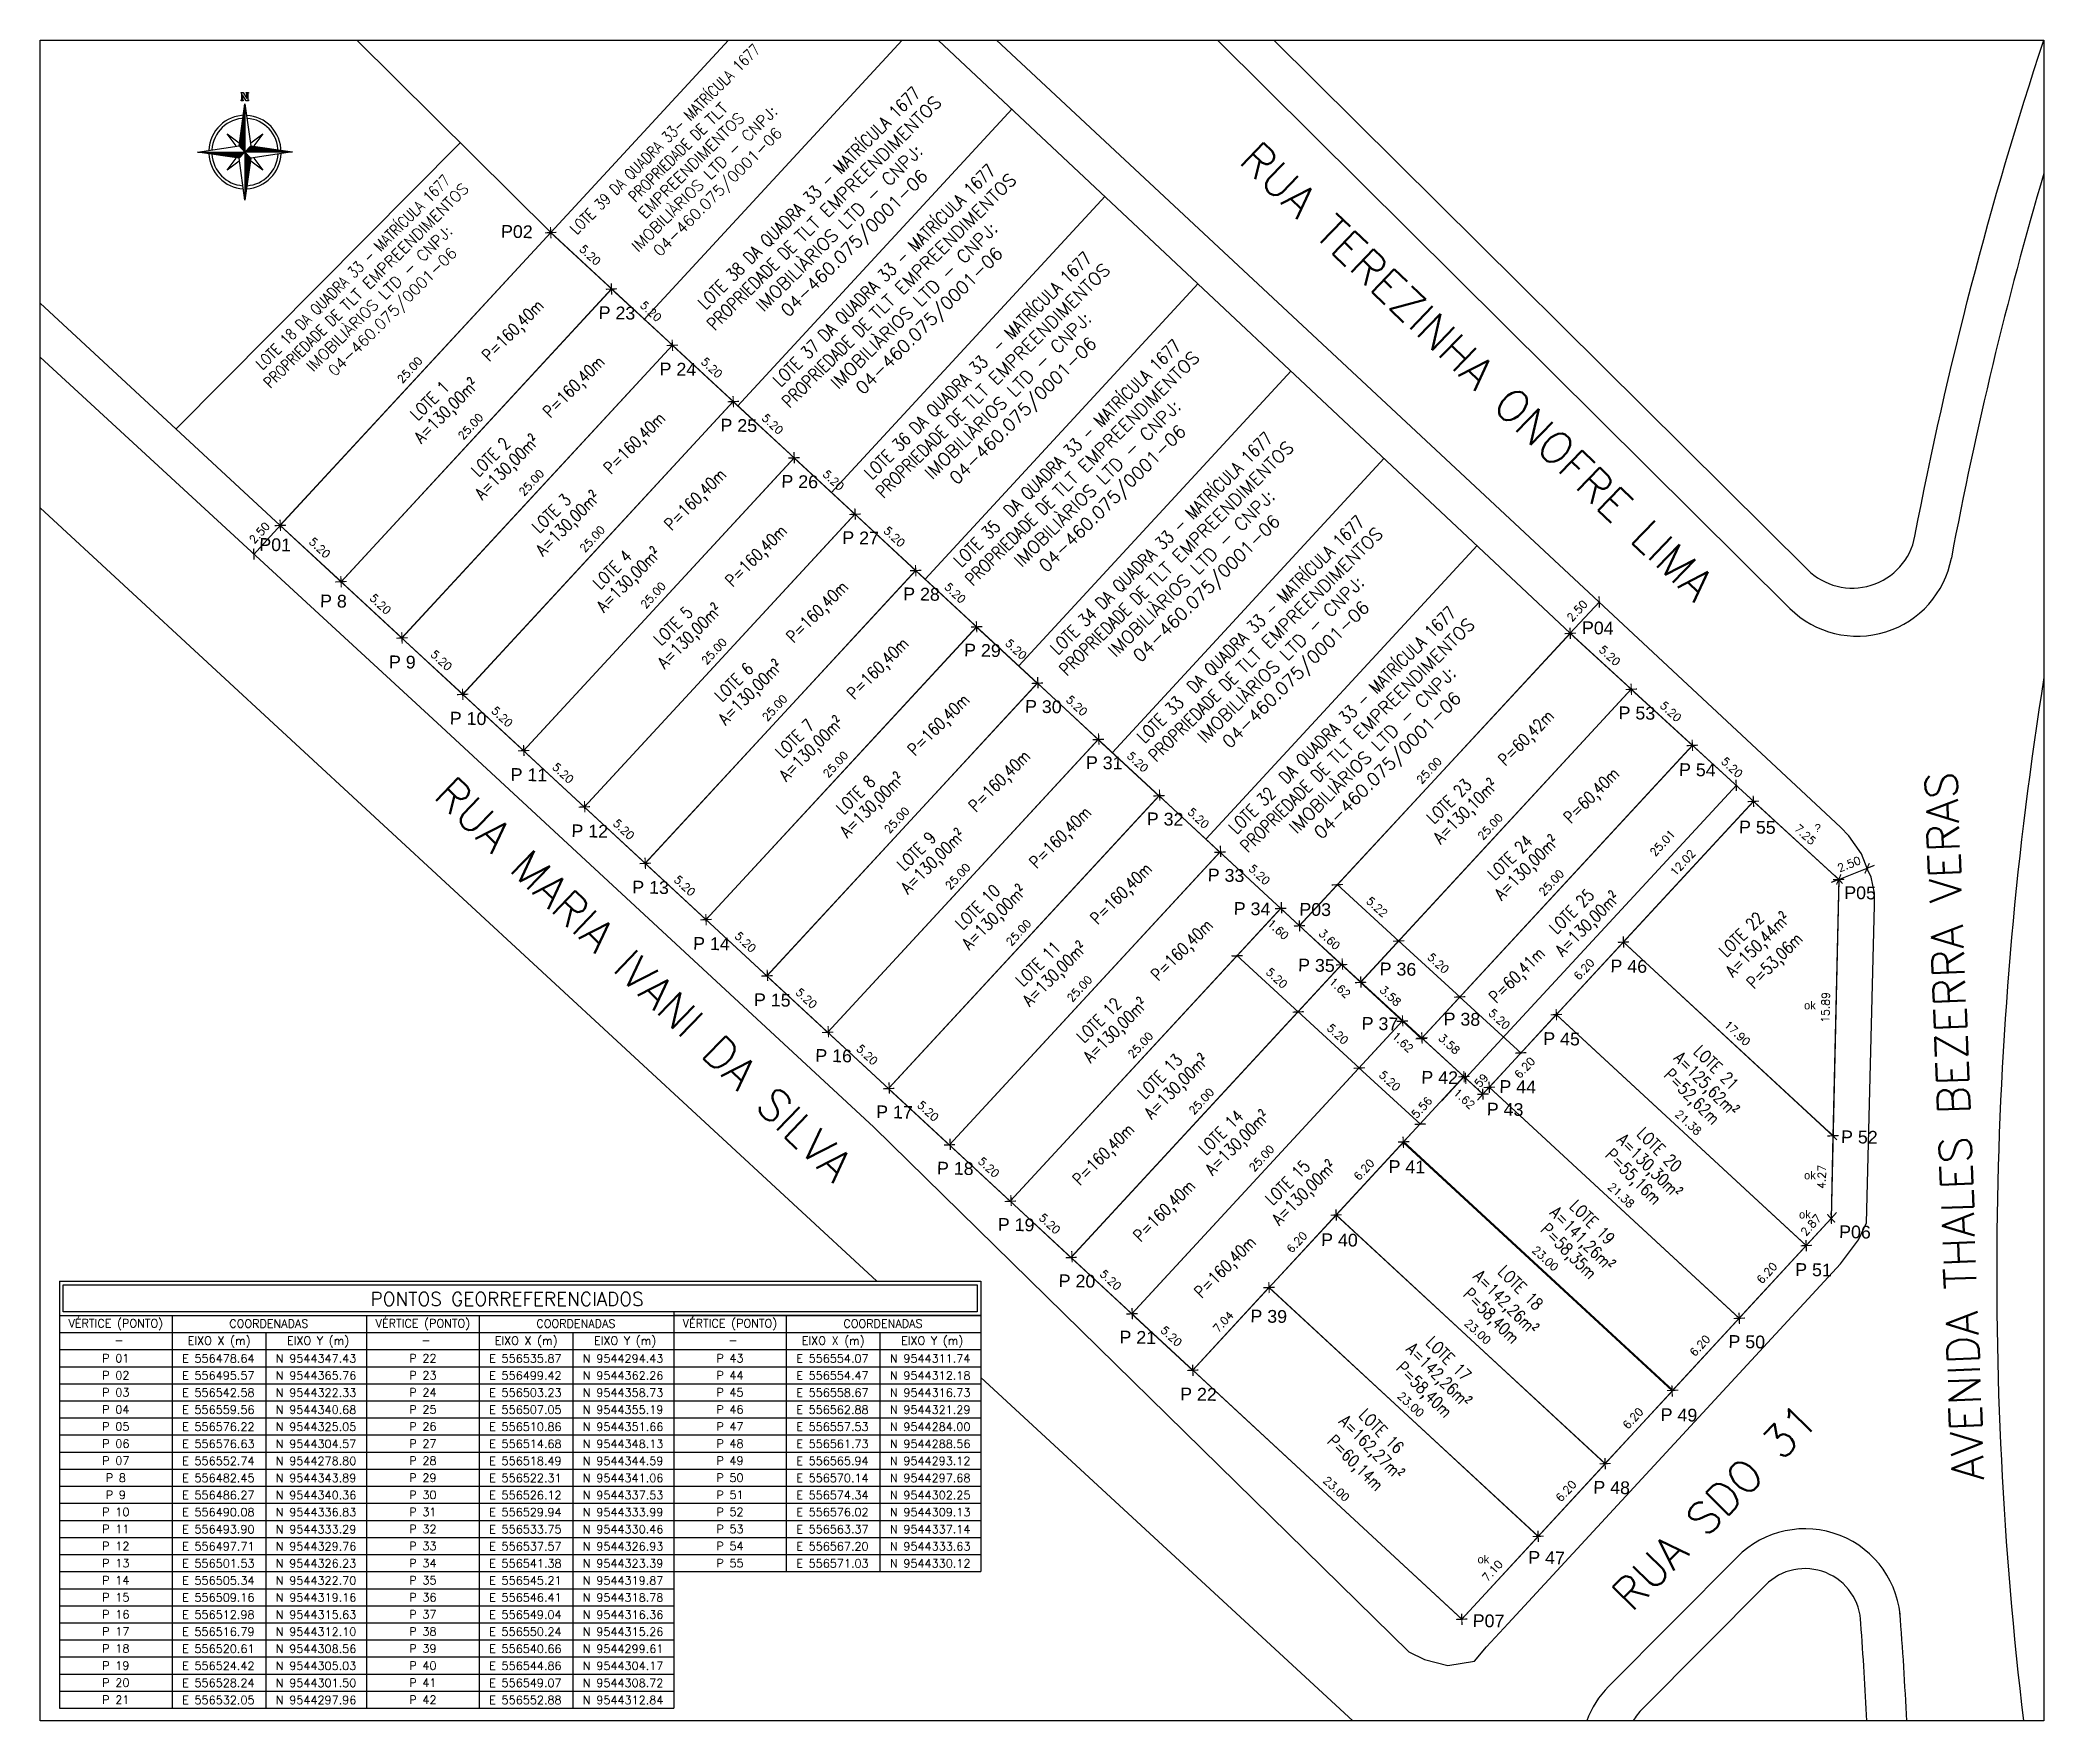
# Model space of a CAD drawing. Header units: millimetres. Extents: x 3076 to 3201, y 1450 to 1555.
import ezdxf
from ezdxf.enums import TextEntityAlignment as Align

# ---------------------------------------------------------------- set-up
doc = ezdxf.new("R2010")
doc.units = ezdxf.units.MM
doc.layers.get('Defpoints').update_dxf_attribs({"color": 250, "true_color": 0x323232})
for name, color, linetype in [('AMARELO', 2, 'Continuous'), ('BRANCO', 7, 'Continuous'), ('CINZA', 8, 'Continuous'), ('COD_PONTO', 7, 'Continuous'), ('cotas', 4, 'Continuous'), ('MAGENTA', 6, 'Continuous'), ('MEIO FIO', 8, 'Continuous'), ('QD_LOTE', 1, 'Continuous')]:
    doc.layers.add(name, color=color, linetype=linetype)
doc.layers.add('PONTOS', color=7, linetype='Continuous', lineweight=0)
doc.styles.add('AMB200', font='ROMANS.SHX', dxfattribs={"height": 3.048})
doc.styles.add('arcad1', font='romans.shx')
doc.styles.add('COTA250', font='ROMANS.SHX', dxfattribs={"height": 0.5})
doc.styles.get("Standard").update_dxf_attribs({"font": 'arial.ttf'})
doc.styles.add('TEXTO', font='romans.shx')
doc.dimstyles.new('COTA250', dxfattribs={"dimtxt": 0.5, "dimasz": 0.5, "dimexe": 0.05, "dimexo": 0.95, "dimgap": 0.4, "dimtad": 1, "dimzin": 4, "dimdsep": 46, "dimtxsty": 'COTA250', "dimblk": 'ARCHTICK', "dimcen": -0.1, "dimdle": 0.05, "dimse1": 1, "dimse2": 1, "dimclrd": 8, "dimclre": 3, "dimclrt": 2, "dimadec": 0, "dimazin": 0, "dimtfac": 1, "dimtix": 1, "dimtmove": 2, "dimatfit": 3, "dimldrblk": 'ARCHTICK', "dimfxl": 1, "dimtvp": 0.125, "dimtolj": 1, "dimtzin": 4, "dimarcsym": 0})

msp = doc.modelspace()

# ---------------------------------------------------------------- texts
at = {"layer": 'AMARELO', "style": 'TEXTO'}
for s, p in [('RUA TEREZINHA ONOFRE LIMA', (3151.513, 1548.561, -0.067)), ('RUA MARIA IVANI DA SILVA', (3101.014, 1508.731, -0.261))]:
    msp.add_text(s, height=2, rotation=316, dxfattribs=at).set_placement(p, align=Align.MIDDLE_LEFT)
at = {"layer": 'AMARELO', "linetype": 'Continuous', "style": 'arcad1', "width": 0.8}
for s, rotation, p in [('P=160,40m', 45, (3105.364, 1537.296, 61.99)), ('P=160,40m', 45, (3109.184, 1533.768, 61.99)), ('A=130,00m²', 45, (3101.19, 1532.249)), ('A=130,00m²', 45, (3105.005, 1528.716)), ('P=160,40m', 45, (3112.995, 1530.23, 61.709)), ('P=160,40m', 45, (3116.81, 1526.697, 61.709)), ('A=130,00m²', 45, (3108.82, 1525.183)), ('P=160,40m', 45, (3120.625, 1523.163, 61.709)), ('A=130,00m²', 45, (3112.636, 1521.65)), ('P=160,40m', 45, (3124.459, 1519.651, 61.99)), ('A=130,00m²', 45, (3116.451, 1518.116)), ('P=160,40m', 45, (3128.256, 1516.097, 61.709)), ('A=130,00m²', 45, (3120.266, 1514.583)), ('A=130,00m²', 45, (3124.082, 1511.05)), ('P=160,40m', 45, (3132.071, 1512.564, 61.709)), ('P=60,42m', 45, (3168.913, 1511.741, 0)), ('P=160,40m', 45, (3135.886, 1509.031, 61.709)), ('A=130,00m²', 45, (3127.897, 1507.517)), ('P=60,40m', 45, (3173.013, 1508.12, 0)), ('A=130,10m²', 45, (3165.117, 1507.121)), ('P=160,40m', 45, (3139.702, 1505.497, 61.99)), ('A=130,00m²', 45, (3131.712, 1503.984)), ('A=130,00m²', 45, (3168.946, 1503.586)), ('P=160,40m', 45, (3143.517, 1501.964, 61.99)), ('A=130,00m²', 45, (3135.551, 1500.476)), ('A=130,00m²', 45, (3172.766, 1500.058)), ('A=150,44m²', 45, (3183.446, 1498.758, 0)), ('P=160,40m', 45, (3147.332, 1498.431, 61.99)), ('A=130,00m²', 45, (3139.343, 1496.917)), ('P=60,41m', 45, (3168.342, 1496.848, 0)), ('P=53,06m', 45, (3184.507, 1497.759, 0)), ('A=130,00m²', 45, (3143.158, 1493.384)), ('A=130,00m²', 45, (3146.979, 1489.857)), ('A=125,62m²', 315, (3180.222, 1490.017)), ('P=52,62m', 315, (3179.325, 1489.228, 61.99)), ('A=130,00m²', 45, (3150.803, 1486.333)), ('P=160,40m', 45, (3142.404, 1485.606, 61.99)), ('A=130,30m²', 315, (3176.658, 1484.868, 0)), ('P=55,16m', 315, (3175.659, 1484.202, 61.99)), ('A=130,00m²', 45, (3154.983, 1483.195)), ('P=160,40m', 45, (3146.22, 1482.073, 61.99)), ('A=141,26m²', 315, (3172.448, 1480.316)), ('P=58,35m', 315, (3171.598, 1479.531, 61.99)), ('P=160,40m', 45, (3150.035, 1478.539, 61.99)), ('A=142,26m²', 315, (3167.649, 1476.31)), ('P=58,40m', 315, (3166.749, 1475.471, 61.99)), ('A=142,26m²', 315, (3163.437, 1471.75, 0)), ('P=58,40m', 315, (3162.538, 1470.838, 61.99)), ('A=162,27m²', 315, (3159.223, 1467.213)), ('P=60,14m', 315, (3158.223, 1466.244))]:
    msp.add_text(s, height=0.768, rotation=rotation, dxfattribs=at).set_placement(p, align=Align.MIDDLE_CENTER)
at = {"layer": 'AMARELO', "ltscale": 2, "style": 'arcad1'}
for s, rotation, p in [('AVENIDA THALES BEZERRA VERAS', 92.19464, (3195.786, 1487.368, -0.067)), ('RUA SDO 31', 45.3265, (3180.748, 1463.486, -0.067))]:
    msp.add_text(s, height=2, rotation=rotation, dxfattribs=at).set_placement(p, align=Align.MIDDLE_CENTER)
at = {"layer": 'AMARELO', "linetype": 'Continuous', "style": 'AMB200'}
for s, p in [('E 556478.64', (3086.904, 1472.789)), ('N 9544347.43', (3093.035, 1472.789)), ('E 556535.87', (3106.162, 1472.789)), ('N 9544294.43', (3112.292, 1472.789)), ('E 556554.07', (3125.419, 1472.789)), ('N 9544311.74', (3131.55, 1472.789)), ('E 556495.57', (3086.904, 1471.718)), ('N 9544365.76', (3093.035, 1471.718)), ('E 556499.42', (3106.162, 1471.718)), ('N 9544362.26', (3112.292, 1471.718)), ('E 556554.47', (3125.419, 1471.718)), ('N 9544312.18', (3131.55, 1471.718)), ('E 556542.58', (3086.904, 1470.647)), ('N 9544322.33', (3093.035, 1470.647)), ('E 556503.23', (3106.162, 1470.647)), ('N 9544358.73', (3112.292, 1470.647)), ('E 556558.67', (3125.419, 1470.647)), ('N 9544316.73', (3131.55, 1470.647)), ('E 556559.56', (3086.904, 1469.576)), ('N 9544340.68', (3093.035, 1469.576)), ('E 556507.05', (3106.162, 1469.576)), ('N 9544355.19', (3112.292, 1469.576)), ('E 556562.88', (3125.419, 1469.576)), ('N 9544321.29', (3131.55, 1469.576)), ('E 556576.22', (3086.904, 1468.504)), ('N 9544325.05', (3093.035, 1468.504)), ('E 556510.86', (3106.162, 1468.504)), ('N 9544351.66', (3112.292, 1468.504)), ('E 556557.53', (3125.419, 1468.504)), ('N 9544284.00', (3131.55, 1468.504)), ('E 556576.63', (3086.904, 1467.433)), ('N 9544304.57', (3093.035, 1467.433)), ('E 556514.68', (3106.162, 1467.433)), ('N 9544348.13', (3112.292, 1467.433)), ('E 556561.73', (3125.419, 1467.433)), ('N 9544288.56', (3131.55, 1467.433)), ('E 556552.74', (3086.904, 1466.362)), ('E 556482.45', (3086.904, 1465.291)), ('N 9544278.80', (3093.035, 1466.362)), ('N 9544343.89', (3093.035, 1465.291)), ('E 556518.49', (3106.162, 1466.362)), ('E 556522.31', (3106.162, 1465.291)), ('N 9544344.59', (3112.292, 1466.362)), ('N 9544341.06', (3112.292, 1465.291)), ('E 556565.94', (3125.419, 1466.362)), ('E 556570.14', (3125.419, 1465.291)), ('N 9544293.12', (3131.55, 1466.362)), ('N 9544297.68', (3131.55, 1465.291)), ('E 556486.27', (3086.904, 1464.219)), ('N 9544340.36', (3093.035, 1464.219)), ('E 556526.12', (3106.162, 1464.219)), ('N 9544337.53', (3112.292, 1464.219)), ('E 556574.34', (3125.419, 1464.219)), ('N 9544302.25', (3131.55, 1464.219)), ('E 556490.08', (3086.904, 1463.148)), ('N 9544336.83', (3093.035, 1463.148)), ('E 556529.94', (3106.162, 1463.148)), ('N 9544333.99', (3112.292, 1463.148)), ('E 556576.02', (3125.419, 1463.148)), ('N 9544309.13', (3131.55, 1463.148)), ('E 556493.90', (3086.904, 1462.077)), ('N 9544333.29', (3093.035, 1462.077)), ('E 556533.75', (3106.162, 1462.077)), ('N 9544330.46', (3112.292, 1462.077)), ('E 556563.37', (3125.419, 1462.077)), ('N 9544337.14', (3131.55, 1462.077)), ('E 556497.71', (3086.904, 1461.005)), ('N 9544329.76', (3093.035, 1461.005)), ('E 556537.57', (3106.162, 1461.005)), ('N 9544326.93', (3112.292, 1461.005)), ('E 556567.20', (3125.419, 1461.005)), ('N 9544333.63', (3131.55, 1461.005)), ('E 556501.53', (3086.904, 1459.934)), ('E 556505.34', (3086.904, 1458.863)), ('N 9544326.23', (3093.035, 1459.934)), ('N 9544322.70', (3093.035, 1458.863)), ('E 556541.38', (3106.162, 1459.934)), ('E 556545.21', (3106.162, 1458.863)), ('N 9544323.39', (3112.292, 1459.934)), ('N 9544319.87', (3112.292, 1458.863)), ('E 556571.03', (3125.419, 1459.934)), ('N 9544330.12', (3131.55, 1459.934)), ('E 556509.16', (3086.904, 1457.792)), ('N 9544319.16', (3093.035, 1457.792)), ('E 556546.41', (3106.162, 1457.792)), ('N 9544318.78', (3112.292, 1457.792)), ('E 556512.98', (3086.904, 1456.72)), ('N 9544315.63', (3093.035, 1456.72)), ('E 556549.04', (3106.162, 1456.72)), ('N 9544316.36', (3112.292, 1456.72)), ('E 556516.79', (3086.904, 1455.649)), ('N 9544312.10', (3093.035, 1455.649)), ('E 556550.24', (3106.162, 1455.649)), ('N 9544315.26', (3112.292, 1455.649)), ('E 556520.61', (3086.904, 1454.578)), ('N 9544308.56', (3093.035, 1454.578)), ('E 556540.66', (3106.162, 1454.578)), ('N 9544299.61', (3112.292, 1454.578)), ('E 556524.42', (3086.904, 1453.506)), ('N 9544305.03', (3093.035, 1453.506)), ('E 556544.86', (3106.162, 1453.506)), ('N 9544304.17', (3112.292, 1453.506)), ('E 556528.24', (3086.904, 1452.435)), ('E 556532.05', (3086.904, 1451.364)), ('N 9544301.50', (3093.035, 1452.435)), ('N 9544297.96', (3093.035, 1451.364)), ('E 556549.07', (3106.162, 1452.435)), ('E 556552.88', (3106.162, 1451.364)), ('N 9544308.72', (3112.292, 1452.435)), ('N 9544312.84', (3112.292, 1451.364))]:
    msp.add_text(s, height=0.5166, dxfattribs=at).set_placement(p, align=Align.MIDDLE_CENTER)
at = {"layer": 'AMARELO', "linetype": 'Continuous', "char_height": 0.5166, "width": 1.90124, "attachment_point": 2, "style": 'AMB200'}
for s, insert in [('P 01', (3080.475, 1473.063)), ('P 22', (3099.733, 1473.063)), ('P 43', (3118.99, 1473.063)), ('P 02', (3080.475, 1471.992)), ('P 23', (3099.733, 1471.992)), ('P 44', (3118.99, 1471.992)), ('P 03', (3080.475, 1470.92)), ('P 24', (3099.733, 1470.92)), ('P 45', (3118.99, 1470.92)), ('P 04', (3080.475, 1469.849)), ('P 25', (3099.733, 1469.849)), ('P 46', (3118.99, 1469.849)), ('P 05', (3080.475, 1468.778)), ('P 26', (3099.733, 1468.778)), ('P 47', (3118.99, 1468.778)), ('P 06', (3080.475, 1467.706)), ('P 07', (3080.475, 1466.635)), ('P 27', (3099.733, 1467.706)), ('P 28', (3099.733, 1466.635)), ('P 48', (3118.99, 1467.706)), ('P 49', (3118.99, 1466.635)), ('P 8', (3080.475, 1465.564)), ('P 29', (3099.733, 1465.564)), ('P 50', (3118.99, 1465.564)), ('P 9', (3080.475, 1464.493)), ('P 30', (3099.733, 1464.493)), ('P 51', (3118.99, 1464.493)), ('P 10', (3080.475, 1463.421)), ('P 31', (3099.733, 1463.421)), ('P 52', (3118.99, 1463.421)), ('P 11', (3080.475, 1462.35)), ('P 32', (3099.733, 1462.35)), ('P 53', (3118.99, 1462.35)), ('P 12', (3080.475, 1461.279)), ('P 33', (3099.733, 1461.279)), ('P 54', (3118.99, 1461.279)), ('P 13', (3080.475, 1460.207)), ('P 14', (3080.475, 1459.136)), ('P 34', (3099.733, 1460.207)), ('P 35', (3099.733, 1459.136)), ('P 55', (3118.99, 1460.207)), ('P 15', (3080.475, 1458.065)), ('P 36', (3099.733, 1458.065)), ('P 16', (3080.475, 1456.994)), ('P 37', (3099.733, 1456.994)), ('P 17', (3080.475, 1455.922)), ('P 38', (3099.733, 1455.922)), ('P 18', (3080.475, 1454.851)), ('P 39', (3099.733, 1454.851)), ('P 19', (3080.475, 1453.78)), ('P 40', (3099.733, 1453.78)), ('P 20', (3080.475, 1452.709)), ('P 21', (3080.475, 1451.637)), ('P 41', (3099.733, 1452.709)), ('P 42', (3099.733, 1451.637))]:
    msp.add_mtext(s, dxfattribs=dict(at, insert=insert))
at = {"layer": 'CINZA', "attachment_point": 2, "rotation": 45, "style": 'arcad1'}
for s, insert, char_height, width in [('{\\W0.8;LOTE 39 DA QUADRA 33- MATRÍCULA 1677^JPROPRIEDADE DE }TLT EMPREENDIMENTOS IMOBILIÀRIOS LTD - CNPJ: 04-460.075/0001-06', (3114.669, 1549.533), 0.7, 15.65663), ('{\\W0.8;LOTE 38 DA QUADRA 33 - MATRÍCULA 1677^JPROPRIEDADE DE }TLT EMPREENDIMENTOS IMOBILIÀRIOS LTD - CNPJ: 04-460.075/0001-06', (3123.673, 1545.88), 0.8, 22.56918), ('{\\W0.8;LOTE 37 DA QUADRA 33 - MATRÍCULA 1677^JPROPRIEDADE DE }TLT EMPREENDIMENTOS IMOBILIÀRIOS LTD - CNPJ: 04-460.075/0001-06', (3128.369, 1541.019), 0.8, 23.38212), ('{\\W0.8;LOTE 18 DA QUADRA 33 - MATRÍCULA 1677^JPROPRIEDADE DE }TLT EMPREENDIMENTOS IMOBILIÀRIOS LTD - CNPJ: 04-460.075/0001-06', (3095.101, 1541.184), 0.7, 19.59274), ('{\\W0.8;LOTE 36 DA QUADRA 33  - MATRÍCULA 1677^JPROPRIEDADE DE }TLT EMPREENDIMENTOS IMOBILIÀRIOS LTD - CNPJ: 04-460.075/0001-06', (3134.253, 1535.364), 0.8, 23.31463), ('{\\W0.8;LOTE 35  DA QUADRA 33 - MATRÍCULA 1677^JPROPRIEDADE DE }TLT EMPREENDIMENTOS IMOBILIÀRIOS LTD - CNPJ: 04-460.075/0001-06', (3139.858, 1529.863), 0.8, 22.77253), ('{\\W0.8;LOTE 34 DA QUADRA 33 - MATRÍCULA 1677^JPROPRIEDADE DE }TLT EMPREENDIMENTOS IMOBILIÀRIOS LTD - CNPJ: 04-460.075/0001-06', (3145.763, 1524.218), 0.8, 23.7891), ('{\\W0.8;LOTE 33  DA QUADRA 33 - MATRÍCULA 1677^JPROPRIEDADE DE }TLT EMPREENDIMENTOS IMOBILIÀRIOS LTD - CNPJ: 04-460.075/0001-06', (3151.36, 1518.818), 0.8, 23.24669), ('{\\W0.8;LOTE 32  DA QUADRA 33 - MATRÍCULA 1677^JPROPRIEDADE DE }TLT EMPREENDIMENTOS IMOBILIÀRIOS LTD - CNPJ: 04-460.075/0001-06', (3157.115, 1513.123), 0.8, 23.78908)]:
    msp.add_mtext(s, dxfattribs=dict(at, insert=insert, char_height=char_height, width=width))
at = {"layer": 'COD_PONTO'}
for s, p in [('P02', (3104.631, 1543.501, -0.281)), ('P 23', (3110.757, 1538.403)), ('P 24', (3114.577, 1534.874)), ('P 25', (3118.397, 1531.346)), ('P 26', (3122.217, 1527.818)), ('P 27', (3126.037, 1524.29)), ('P01', (3089.475, 1523.859, -0.281)), ('P 8', (3093.284, 1520.32)), ('P 28', (3129.857, 1520.762)), ('P04', (3172.425, 1518.636, -0.281)), ('P 29', (3133.677, 1517.234)), ('P 9', (3097.604, 1516.497, -0.281)), ('P 10', (3101.419, 1512.964, -0.281)), ('P 30', (3137.497, 1513.706)), ('P 53', (3174.723, 1513.299)), ('P 11', (3105.234, 1509.43, -0.281)), ('P 31', (3141.317, 1510.178)), ('P 54', (3178.514, 1509.74)), ('P 32', (3145.137, 1506.649)), ('P 12', (3109.05, 1505.897, -0.281)), ('P 55', (3182.277, 1506.138)), ('P 33', (3148.957, 1503.121)), ('P 13', (3112.865, 1502.364, -0.281)), ('P05', (3188.877, 1502.02, -0.281)), ('P 34', (3150.588, 1501.024)), ('P03', (3154.701, 1500.976, -0.281)), ('P 14', (3116.68, 1498.831, -0.281)), ('P 35', (3154.624, 1497.474)), ('P 36', (3159.739, 1497.236, 0.281)), ('P 46', (3174.214, 1497.42)), ('P 15', (3120.496, 1495.298, -0.281)), ('P 38', (3163.749, 1494.097)), ('P 37', (3158.609, 1493.815)), ('P 45', (3170, 1492.864)), ('P 16', (3124.346, 1491.802)), ('P 42 ', (3162.353, 1490.437)), ('P 44', (3167.249, 1489.856, -0.112)), ('P 17', (3128.161, 1488.269)), ('P 43', (3166.458, 1488.438)), ('P 52', (3188.675, 1486.702, 0)), ('P 18', (3131.976, 1484.735)), ('P 41', (3160.298, 1484.836, 0.001)), ('P 19', (3135.791, 1481.202)), ('P 40', (3156.068, 1480.246)), ('P06', (3188.554, 1480.744, -0.562)), ('P 20', (3139.607, 1477.669)), ('P 51', (3185.8, 1478.375, 0.005)), ('P 39', (3151.634, 1475.455, 0.281)), ('P 21', (3143.422, 1474.136)), ('P 50', (3181.614, 1473.859, -0.112)), ('P 22', (3147.227, 1470.568)), ('P 49', (3177.36, 1469.269, 0.001)), ('P 48', (3173.14, 1464.715, -0.002)), ('P 47', (3169.059, 1460.313, -0.281)), ('P07', (3165.574, 1456.347, -0.281))]:
    msp.add_text(s, height=0.8, rotation=359, dxfattribs=at).set_placement(p, align=Align.MIDDLE_LEFT)
at = {"layer": 'Defpoints'}
for s, p in [('?', (3187.018, 1506.067)), ('ok', (3186.355, 1494.939)), ('ok', (3186.355, 1484.281)), ('ok', (3186.038, 1481.821)), ('ok', (3165.878, 1460.187))]:
    msp.add_text(s, height=0.5, dxfattribs=at).set_placement(p, align=Align.MIDDLE_LEFT)
at = {"layer": 'MAGENTA', "linetype": 'Continuous', "style": 'arcad1', "width": 0.8}
for s, rotation, p in [('LOTE 1', 45, (3100.163, 1532.883)), ('LOTE 2', 45, (3103.978, 1529.35)), ('LOTE 3', 45, (3107.793, 1525.817)), ('LOTE 4', 45, (3111.609, 1522.283)), ('LOTE 5', 45, (3115.424, 1518.75)), ('LOTE 6', 45, (3119.239, 1515.217)), ('LOTE 7', 45, (3123.055, 1511.684)), ('LOTE 8', 45, (3126.87, 1508.15)), ('LOTE 23', 45, (3164.09, 1507.755)), ('LOTE 9', 45, (3130.685, 1504.617)), ('LOTE 24', 45, (3167.919, 1504.219)), ('LOTE 10', 45, (3134.524, 1501.109)), ('LOTE 25', 45, (3171.771, 1500.84)), ('LOTE 22', 45, (3182.419, 1499.392, 0)), ('LOTE 11', 45, (3138.316, 1497.551)), ('LOTE 12', 45, (3142.131, 1494.018)), ('LOTE 13', 45, (3145.952, 1490.491)), ('LOTE 21', 315, (3180.856, 1491.044)), ('LOTE 14', 45, (3149.776, 1486.967)), ('LOTE 20', 315, (3177.291, 1485.895, 0)), ('LOTE 15', 45, (3153.956, 1483.828)), ('LOTE 19', 315, (3173.082, 1481.343)), ('LOTE 18', 315, (3168.584, 1477.23)), ('LOTE 17', 315, (3164.071, 1472.777, 0)), ('LOTE 16', 315, (3159.856, 1468.24))]:
    msp.add_text(s, height=0.768, rotation=rotation, dxfattribs=at).set_placement(p, align=Align.MIDDLE_CENTER)
at = {"layer": 'MAGENTA', "ltscale": 0.003, "style": 'AMB200'}
for s, height, p in [('PONTOS GEORREFERENCIADOS', 0.84846, (3105.014, 1476.102)), ('VÉRTICE (PONTO)', 0.51422, (3080.475, 1474.738)), ('VÉRTICE (PONTO)', 0.51422, (3099.732, 1474.738)), ('VÉRTICE (PONTO)', 0.51422, (3118.99, 1474.738)), ('EIXO X (m)', 0.5142, (3086.952, 1473.648)), ('COORDENADAS', 0.51422, (3090.069, 1474.72)), ('EIXO Y (m)', 0.5142, (3093.158, 1473.648)), ('EIXO X (m)', 0.5142, (3106.21, 1473.648)), ('COORDENADAS', 0.51422, (3109.327, 1474.72)), ('EIXO Y (m)', 0.5142, (3112.415, 1473.648)), ('EIXO X (m)', 0.5142, (3125.467, 1473.648)), ('COORDENADAS', 0.51422, (3128.584, 1474.72)), ('EIXO Y (m)', 0.5142, (3131.673, 1473.648)), ('-', 0.514, (3080.676, 1473.667)), ('-', 0.514, (3099.934, 1473.667)), ('-', 0.514, (3119.191, 1473.667))]:
    msp.add_text(s, height=height, dxfattribs=at).set_placement(p, align=Align.CENTER)

# ---------------------------------------------------------------- blocks, each defined once
blk = doc.blocks.new('_ArchTick')
at = {"color": 0, "linetype": 'ByBlock', "const_width": 0.15}
blk.add_lwpolyline([(-0.5, -0.5), (0.5, 0.5)], dxfattribs=at)
blk = doc.blocks.new('*D119')
at = {"layer": 'cotas', "color": 8, "lineweight": -2, "transparency": 16777216}
blk.add_line((3090.75, 1525.09), (3094.64, 1521.49), dxfattribs=at)
at = {"layer": 'Defpoints', "color": 0, "transparency": 16777216}
for p in [(3090.79, 1525.05), (3094.6, 1521.52), (3094.6, 1521.52)]:
    blk.add_point(p, dxfattribs=at)
at = {"layer": 'cotas', "color": 8, "lineweight": -2, "transparency": 16777216, "xscale": 0.5, "yscale": 0.5, "zscale": 0.5}
for p, rotation in [((3090.79, 1525.05), 137.1981302865705), ((3094.6, 1521.52), 317.1981302865705)]:
    blk.add_blockref('_ArchTick', p, dxfattribs=dict(at, rotation=rotation))
at = {"layer": 'cotas', "color": 2, "transparency": 16777216, "insert": (3093.14, 1523.76), "char_height": 0.5, "attachment_point": 5, "rotation": 317.1981, "style": 'COTA250'}
blk.add_mtext('\\A1; 5.20', dxfattribs=at)
blk = doc.blocks.new('*D98')
at = {"layer": 'cotas', "color": 8, "lineweight": -2, "transparency": 16777216}
blk.add_line((3162.35, 1492.85), (3179.38, 1511.29), dxfattribs=at)
at = {"layer": 'Defpoints', "color": 0, "transparency": 16777216}
for p in [(3179.35, 1511.25), (3179.35, 1511.25), (3162.39, 1492.89)]:
    blk.add_point(p, dxfattribs=at)
at = {"layer": 'cotas', "color": 8, "lineweight": -2, "transparency": 16777216, "xscale": 0.5, "yscale": 0.5, "zscale": 0.5}
for p, rotation in [((3179.35, 1511.25), 47.27484462991435), ((3162.39, 1492.89), 227.2748446299143)]:
    blk.add_blockref('_ArchTick', p, dxfattribs=dict(at, rotation=rotation))
at = {"layer": 'cotas', "color": 2, "transparency": 16777216, "insert": (3170.39, 1502.51), "char_height": 0.5, "attachment_point": 5, "rotation": 47.2748, "style": 'COTA250'}
blk.add_mtext('\\A1; 25.00', dxfattribs=at)
blk = doc.blocks.new('*D120')
at = {"layer": 'cotas', "color": 8, "lineweight": -2, "transparency": 16777216}
blk.add_line((3158.52, 1496.37), (3175.55, 1514.81), dxfattribs=at)
at = {"layer": 'Defpoints', "color": 0, "transparency": 16777216}
for p in [(3175.52, 1514.77), (3175.52, 1514.77), (3158.56, 1496.4)]:
    blk.add_point(p, dxfattribs=at)
at = {"layer": 'cotas', "color": 8, "lineweight": -2, "transparency": 16777216, "xscale": 0.5, "yscale": 0.5, "zscale": 0.5}
for p, rotation in [((3175.52, 1514.77), 47.27484462991435), ((3158.56, 1496.4), 227.2748446299143)]:
    blk.add_blockref('_ArchTick', p, dxfattribs=dict(at, rotation=rotation))
at = {"layer": 'cotas', "color": 2, "transparency": 16777216, "insert": (3166.56, 1506.03), "char_height": 0.5, "attachment_point": 5, "rotation": 47.2748, "style": 'COTA250'}
blk.add_mtext('\\A1; 25.00', dxfattribs=at)
blk = doc.blocks.new('*D121')
at = {"layer": 'cotas', "color": 8, "lineweight": -2, "transparency": 16777216}
blk.add_line((3157.31, 1497.52), (3158.58, 1496.35), dxfattribs=at)
at = {"layer": 'Defpoints', "color": 0, "transparency": 16777216}
for p in [(3157.36, 1497.5), (3158.54, 1496.38), (3158.56, 1496.4)]:
    blk.add_point(p, dxfattribs=at)
at = {"layer": 'cotas', "color": 8, "lineweight": -2, "transparency": 16777216, "xscale": 0.5, "yscale": 0.5, "zscale": 0.5}
for p, rotation in [((3157.35, 1497.49), 137.1981300308988), ((3158.54, 1496.38), 317.1981300308988)]:
    blk.add_blockref('_ArchTick', p, dxfattribs=dict(at, rotation=rotation))
at = {"layer": 'cotas', "color": 2, "transparency": 16777216, "insert": (3157.12, 1496.16), "char_height": 0.5, "attachment_point": 5, "rotation": 317.1981, "style": 'COTA250'}
blk.add_mtext('\\A1; 1.62', dxfattribs=at)
blk = doc.blocks.new('*D122')
at = {"layer": 'cotas', "color": 8, "lineweight": -2, "transparency": 16777216}
blk.add_line((3158.5, 1496.42), (3161.2, 1493.92), dxfattribs=at)
at = {"layer": 'Defpoints', "color": 0, "transparency": 16777216}
for p in [(3158.56, 1496.4), (3161.16, 1493.95), (3161.19, 1493.98)]:
    blk.add_point(p, dxfattribs=at)
at = {"layer": 'cotas', "color": 8, "lineweight": -2, "transparency": 16777216, "xscale": 0.5, "yscale": 0.5, "zscale": 0.5}
for p, rotation in [((3158.54, 1496.38), 137.1981300308988), ((3161.16, 1493.95), 317.1981300308988)]:
    blk.add_blockref('_ArchTick', p, dxfattribs=dict(at, rotation=rotation))
at = {"layer": 'cotas', "color": 2, "transparency": 16777216, "insert": (3160.29, 1495.65), "char_height": 0.5, "attachment_point": 5, "rotation": 317.1981, "style": 'COTA250'}
blk.add_mtext('\\A1; 3.58', dxfattribs=at)
blk = doc.blocks.new('*D156')
at = {"layer": 'cotas', "color": 8, "lineweight": -2, "transparency": 16777216}
blk.add_line((3090.75, 1525.02), (3107.78, 1543.45), dxfattribs=at)
at = {"layer": 'Defpoints', "color": 0, "transparency": 16777216}
for p in [(3107.75, 1543.42), (3107.75, 1543.42), (3090.79, 1525.05)]:
    blk.add_point(p, dxfattribs=at)
at = {"layer": 'cotas', "color": 8, "lineweight": -2, "transparency": 16777216, "xscale": 0.5, "yscale": 0.5, "zscale": 0.5}
for p, rotation in [((3107.75, 1543.42), 47.27407747651922), ((3090.79, 1525.05), 227.2740774765193)]:
    blk.add_blockref('_ArchTick', p, dxfattribs=dict(at, rotation=rotation))
at = {"layer": 'cotas', "color": 2, "transparency": 16777216, "insert": (3098.79, 1534.68), "char_height": 0.5, "attachment_point": 5, "rotation": 47.2741, "style": 'COTA250'}
blk.add_mtext('\\A1; 25.00', dxfattribs=at)
blk = doc.blocks.new('*D157')
at = {"layer": 'cotas', "color": 8, "lineweight": -2, "transparency": 16777216}
blk.add_line((3094.57, 1521.48), (3111.6, 1539.92), dxfattribs=at)
at = {"layer": 'Defpoints', "color": 0, "transparency": 16777216}
for p in [(3111.56, 1539.88), (3111.56, 1539.88), (3094.6, 1521.52)]:
    blk.add_point(p, dxfattribs=at)
at = {"layer": 'cotas', "color": 8, "lineweight": -2, "transparency": 16777216, "xscale": 0.5, "yscale": 0.5, "zscale": 0.5}
for p, rotation in [((3111.56, 1539.88), 47.27451773827474), ((3094.6, 1521.52), 227.2745177382747)]:
    blk.add_blockref('_ArchTick', p, dxfattribs=dict(at, rotation=rotation))
at = {"layer": 'cotas', "color": 2, "transparency": 16777216, "insert": (3102.61, 1531.14), "char_height": 0.5, "attachment_point": 5, "rotation": 47.2745, "style": 'COTA250'}
blk.add_mtext('\\A1; 25.00', dxfattribs=at)
blk = doc.blocks.new('*D158')
at = {"layer": 'cotas', "color": 8, "lineweight": -2, "transparency": 16777216}
blk.add_line((3098.38, 1517.95), (3115.41, 1536.39), dxfattribs=at)
at = {"layer": 'Defpoints', "color": 0, "transparency": 16777216}
for p in [(3115.38, 1536.35), (3115.38, 1536.35), (3098.42, 1517.99, -0.28)]:
    blk.add_point(p, dxfattribs=at)
at = {"layer": 'cotas', "color": 8, "lineweight": -2, "transparency": 16777216, "xscale": 0.5, "yscale": 0.5, "zscale": 0.5}
for p, rotation in [((3115.38, 1536.35), 47.27451773905912), ((3098.42, 1517.99), 227.2745177390592)]:
    blk.add_blockref('_ArchTick', p, dxfattribs=dict(at, rotation=rotation))
at = {"layer": 'cotas', "color": 2, "transparency": 16777216, "insert": (3106.42, 1527.61), "char_height": 0.5, "attachment_point": 5, "rotation": 47.2745, "style": 'COTA250'}
blk.add_mtext('\\A1; 25.00', dxfattribs=at)
blk = doc.blocks.new('*D106')
at = {"layer": 'cotas', "color": 8, "lineweight": -2, "transparency": 16777216}
blk.add_line((3094.57, 1521.55), (3098.45, 1517.95), dxfattribs=at)
at = {"layer": 'Defpoints', "color": 0, "transparency": 16777216}
for p in [(3094.6, 1521.52), (3098.42, 1517.99, -0.28), (3098.42, 1517.99)]:
    blk.add_point(p, dxfattribs=at)
at = {"layer": 'cotas', "color": 8, "lineweight": -2, "transparency": 16777216, "xscale": 0.5, "yscale": 0.5, "zscale": 0.5}
for p, rotation in [((3094.6, 1521.52), 137.1981302917409), ((3098.42, 1517.99), 317.1981302917409)]:
    blk.add_blockref('_ArchTick', p, dxfattribs=dict(at, rotation=rotation))
at = {"layer": 'cotas', "color": 2, "transparency": 16777216, "insert": (3096.95, 1520.23), "char_height": 0.5, "attachment_point": 5, "rotation": 317.1981, "style": 'COTA250'}
blk.add_mtext('\\A1; 5.20', dxfattribs=at)
blk = doc.blocks.new('*D159')
at = {"layer": 'cotas', "color": 8, "lineweight": -2, "transparency": 16777216}
blk.add_line((3098.38, 1518.02), (3102.27, 1514.42), dxfattribs=at)
at = {"layer": 'Defpoints', "color": 0, "transparency": 16777216}
for p in [(3098.42, 1517.99, -0.28), (3102.23, 1514.45), (3102.24, 1514.46)]:
    blk.add_point(p, dxfattribs=at)
at = {"layer": 'cotas', "color": 8, "lineweight": -2, "transparency": 16777216, "xscale": 0.5, "yscale": 0.5, "zscale": 0.5}
for p, rotation in [((3098.42, 1517.99), 137.1981302917409), ((3102.23, 1514.45), 317.1981302917409)]:
    blk.add_blockref('_ArchTick', p, dxfattribs=dict(at, rotation=rotation))
at = {"layer": 'cotas', "color": 2, "transparency": 16777216, "insert": (3100.77, 1516.7), "char_height": 0.5, "attachment_point": 5, "rotation": 317.1981, "style": 'COTA250'}
blk.add_mtext('\\A1; 5.20', dxfattribs=at)
blk = doc.blocks.new('*D160')
at = {"layer": 'cotas', "color": 8, "lineweight": -2, "transparency": 16777216}
blk.add_line((3102.2, 1514.49), (3106.09, 1510.89), dxfattribs=at)
at = {"layer": 'Defpoints', "color": 0, "transparency": 16777216}
for p in [(3102.24, 1514.46), (3106.05, 1510.92), (3106.06, 1510.94)]:
    blk.add_point(p, dxfattribs=at)
at = {"layer": 'cotas', "color": 8, "lineweight": -2, "transparency": 16777216, "xscale": 0.5, "yscale": 0.5, "zscale": 0.5}
for p, rotation in [((3102.23, 1514.45), 137.1981302917409), ((3106.05, 1510.92), 317.1981302917409)]:
    blk.add_blockref('_ArchTick', p, dxfattribs=dict(at, rotation=rotation))
at = {"layer": 'cotas', "color": 2, "transparency": 16777216, "insert": (3104.58, 1513.16), "char_height": 0.5, "attachment_point": 5, "rotation": 317.1981, "style": 'COTA250'}
blk.add_mtext('\\A1; 5.20', dxfattribs=at)
blk = doc.blocks.new('*D161')
at = {"layer": 'cotas', "color": 8, "lineweight": -2, "transparency": 16777216}
blk.add_line((3106.01, 1510.95), (3109.9, 1507.35), dxfattribs=at)
at = {"layer": 'Defpoints', "color": 0, "transparency": 16777216}
for p in [(3106.06, 1510.94), (3109.86, 1507.39), (3109.88, 1507.41)]:
    blk.add_point(p, dxfattribs=at)
at = {"layer": 'cotas', "color": 8, "lineweight": -2, "transparency": 16777216, "xscale": 0.5, "yscale": 0.5, "zscale": 0.5}
for p, rotation in [((3106.05, 1510.92), 137.1981302917409), ((3109.86, 1507.39), 317.1981302917409)]:
    blk.add_blockref('_ArchTick', p, dxfattribs=dict(at, rotation=rotation))
at = {"layer": 'cotas', "color": 2, "transparency": 16777216, "insert": (3108.4, 1509.63), "char_height": 0.5, "attachment_point": 5, "rotation": 317.1981, "style": 'COTA250'}
blk.add_mtext('\\A1; 5.20', dxfattribs=at)
blk = doc.blocks.new('*D162')
at = {"layer": 'cotas', "color": 8, "lineweight": -2, "transparency": 16777216}
blk.add_line((3109.83, 1507.42), (3113.72, 1503.82), dxfattribs=at)
at = {"layer": 'Defpoints', "color": 0, "transparency": 16777216}
for p in [(3109.88, 1507.41), (3113.68, 1503.85), (3113.68, 1503.85)]:
    blk.add_point(p, dxfattribs=at)
at = {"layer": 'cotas', "color": 8, "lineweight": -2, "transparency": 16777216, "xscale": 0.5, "yscale": 0.5, "zscale": 0.5}
for p, rotation in [((3109.86, 1507.39), 137.1981302917409), ((3113.68, 1503.85), 317.1981302917409)]:
    blk.add_blockref('_ArchTick', p, dxfattribs=dict(at, rotation=rotation))
at = {"layer": 'cotas', "color": 2, "transparency": 16777216, "insert": (3112.21, 1506.1), "char_height": 0.5, "attachment_point": 5, "rotation": 317.1981, "style": 'COTA250'}
blk.add_mtext('\\A1; 5.20', dxfattribs=at)
blk = doc.blocks.new('*D163')
at = {"layer": 'cotas', "color": 8, "lineweight": -2, "transparency": 16777216}
blk.add_line((3113.64, 1503.89), (3117.53, 1500.29), dxfattribs=at)
at = {"layer": 'Defpoints', "color": 0, "transparency": 16777216}
for p in [(3113.68, 1503.85), (3117.49, 1500.32), (3117.49, 1500.32)]:
    blk.add_point(p, dxfattribs=at)
at = {"layer": 'cotas', "color": 8, "lineweight": -2, "transparency": 16777216, "xscale": 0.5, "yscale": 0.5, "zscale": 0.5}
for p, rotation in [((3113.68, 1503.85), 137.1981302917409), ((3117.49, 1500.32), 317.1981302917409)]:
    blk.add_blockref('_ArchTick', p, dxfattribs=dict(at, rotation=rotation))
at = {"layer": 'cotas', "color": 2, "transparency": 16777216, "insert": (3116.03, 1502.56), "char_height": 0.5, "attachment_point": 5, "rotation": 317.1981, "style": 'COTA250'}
blk.add_mtext('\\A1; 5.20', dxfattribs=at)
blk = doc.blocks.new('*D164')
at = {"layer": 'cotas', "color": 8, "lineweight": -2, "transparency": 16777216}
blk.add_line((3117.46, 1500.35), (3121.35, 1496.75), dxfattribs=at)
at = {"layer": 'Defpoints', "color": 0, "transparency": 16777216}
for p in [(3117.49, 1500.32), (3121.34, 1496.82), (3121.31, 1496.79)]:
    blk.add_point(p, dxfattribs=at)
at = {"layer": 'cotas', "color": 8, "lineweight": -2, "transparency": 16777216, "xscale": 0.5, "yscale": 0.5, "zscale": 0.5}
for p, rotation in [((3117.49, 1500.32), 137.1981302917409), ((3121.31, 1496.79), 317.1981302917409)]:
    blk.add_blockref('_ArchTick', p, dxfattribs=dict(at, rotation=rotation))
at = {"layer": 'cotas', "color": 2, "transparency": 16777216, "insert": (3119.84, 1499.03), "char_height": 0.5, "attachment_point": 5, "rotation": 317.1981, "style": 'COTA250'}
blk.add_mtext('\\A1; 5.20', dxfattribs=at)
blk = doc.blocks.new('*D165')
at = {"layer": 'cotas', "color": 8, "lineweight": -2, "transparency": 16777216}
blk.add_line((3121.27, 1496.82), (3125.16, 1493.22), dxfattribs=at)
at = {"layer": 'Defpoints', "color": 0, "transparency": 16777216}
for p in [(3121.34, 1496.82), (3125.12, 1493.25), (3125.16, 1493.29)]:
    blk.add_point(p, dxfattribs=at)
at = {"layer": 'cotas', "color": 8, "lineweight": -2, "transparency": 16777216, "xscale": 0.5, "yscale": 0.5, "zscale": 0.5}
for p, rotation in [((3121.31, 1496.79), 137.1981302917409), ((3125.12, 1493.25), 317.1981302917409)]:
    blk.add_blockref('_ArchTick', p, dxfattribs=dict(at, rotation=rotation))
at = {"layer": 'cotas', "color": 2, "transparency": 16777216, "insert": (3123.66, 1495.5), "char_height": 0.5, "attachment_point": 5, "rotation": 317.1981, "style": 'COTA250'}
blk.add_mtext('\\A1; 5.20', dxfattribs=at)
blk = doc.blocks.new('*D166')
at = {"layer": 'cotas', "color": 8, "lineweight": -2, "transparency": 16777216}
blk.add_line((3125.09, 1493.29), (3128.98, 1489.69), dxfattribs=at)
at = {"layer": 'Defpoints', "color": 0, "transparency": 16777216}
for p in [(3125.16, 1493.29), (3128.94, 1489.72), (3128.94, 1489.72)]:
    blk.add_point(p, dxfattribs=at)
at = {"layer": 'cotas', "color": 8, "lineweight": -2, "transparency": 16777216, "xscale": 0.5, "yscale": 0.5, "zscale": 0.5}
for p, rotation in [((3125.12, 1493.25), 137.1981302917409), ((3128.94, 1489.72), 317.1981302917409)]:
    blk.add_blockref('_ArchTick', p, dxfattribs=dict(at, rotation=rotation))
at = {"layer": 'cotas', "color": 2, "transparency": 16777216, "insert": (3127.47, 1491.96), "char_height": 0.5, "attachment_point": 5, "rotation": 317.1981, "style": 'COTA250'}
blk.add_mtext('\\A1; 5.20', dxfattribs=at)
blk = doc.blocks.new('*D167')
at = {"layer": 'cotas', "color": 8, "lineweight": -2, "transparency": 16777216}
blk.add_line((3128.9, 1489.75), (3132.79, 1486.15), dxfattribs=at)
at = {"layer": 'Defpoints', "color": 0, "transparency": 16777216}
for p in [(3128.94, 1489.72), (3132.76, 1486.19), (3132.8, 1486.24)]:
    blk.add_point(p, dxfattribs=at)
at = {"layer": 'cotas', "color": 8, "lineweight": -2, "transparency": 16777216, "xscale": 0.5, "yscale": 0.5, "zscale": 0.5}
for p, rotation in [((3128.94, 1489.72), 137.1981302917409), ((3132.76, 1486.19), 317.1981302917409)]:
    blk.add_blockref('_ArchTick', p, dxfattribs=dict(at, rotation=rotation))
at = {"layer": 'cotas', "color": 2, "transparency": 16777216, "insert": (3131.29, 1488.43), "char_height": 0.5, "attachment_point": 5, "rotation": 317.1981, "style": 'COTA250'}
blk.add_mtext('\\A1; 5.20', dxfattribs=at)
blk = doc.blocks.new('*D168')
at = {"layer": 'cotas', "color": 8, "lineweight": -2, "transparency": 16777216}
blk.add_line((3132.72, 1486.22), (3136.61, 1482.62), dxfattribs=at)
at = {"layer": 'Defpoints', "color": 0, "transparency": 16777216}
for p in [(3132.8, 1486.24), (3136.57, 1482.65), (3136.57, 1482.65)]:
    blk.add_point(p, dxfattribs=at)
at = {"layer": 'cotas', "color": 8, "lineweight": -2, "transparency": 16777216, "xscale": 0.5, "yscale": 0.5, "zscale": 0.5}
for p, rotation in [((3132.76, 1486.19), 137.1981302917409), ((3136.57, 1482.65), 317.1981302917409)]:
    blk.add_blockref('_ArchTick', p, dxfattribs=dict(at, rotation=rotation))
at = {"layer": 'cotas', "color": 2, "transparency": 16777216, "insert": (3135.1, 1484.9), "char_height": 0.5, "attachment_point": 5, "rotation": 317.1981, "style": 'COTA250'}
blk.add_mtext('\\A1; 5.20', dxfattribs=at)
blk = doc.blocks.new('*D169')
at = {"layer": 'cotas', "color": 8, "lineweight": -2, "transparency": 16777216}
blk.add_line((3136.53, 1482.69), (3140.42, 1479.09), dxfattribs=at)
at = {"layer": 'Defpoints', "color": 0, "transparency": 16777216}
for p in [(3136.57, 1482.65), (3140.39, 1479.12), (3140.39, 1479.12)]:
    blk.add_point(p, dxfattribs=at)
at = {"layer": 'cotas', "color": 8, "lineweight": -2, "transparency": 16777216, "xscale": 0.5, "yscale": 0.5, "zscale": 0.5}
for p, rotation in [((3136.57, 1482.65), 137.1981302917409), ((3140.39, 1479.12), 317.1981302917409)]:
    blk.add_blockref('_ArchTick', p, dxfattribs=dict(at, rotation=rotation))
at = {"layer": 'cotas', "color": 2, "transparency": 16777216, "insert": (3138.92, 1481.36), "char_height": 0.5, "attachment_point": 5, "rotation": 317.1981, "style": 'COTA250'}
blk.add_mtext('\\A1; 5.20', dxfattribs=at)
blk = doc.blocks.new('*D170')
at = {"layer": 'cotas', "color": 8, "lineweight": -2, "transparency": 16777216}
blk.add_line((3140.35, 1479.15), (3144.24, 1475.55), dxfattribs=at)
at = {"layer": 'Defpoints', "color": 0, "transparency": 16777216}
for p in [(3140.39, 1479.12), (3144.2, 1475.59), (3144.26, 1475.65)]:
    blk.add_point(p, dxfattribs=at)
at = {"layer": 'cotas', "color": 8, "lineweight": -2, "transparency": 16777216, "xscale": 0.5, "yscale": 0.5, "zscale": 0.5}
for p, rotation in [((3140.39, 1479.12), 137.1981302917409), ((3144.2, 1475.59), 317.1981302917409)]:
    blk.add_blockref('_ArchTick', p, dxfattribs=dict(at, rotation=rotation))
at = {"layer": 'cotas', "color": 2, "transparency": 16777216, "insert": (3142.74, 1477.83), "char_height": 0.5, "attachment_point": 5, "rotation": 317.1981, "style": 'COTA250'}
blk.add_mtext('\\A1; 5.20', dxfattribs=at)
blk = doc.blocks.new('*D171')
at = {"layer": 'cotas', "color": 8, "lineweight": -2, "transparency": 16777216}
blk.add_line((3144.16, 1475.62), (3148.05, 1472.02), dxfattribs=at)
at = {"layer": 'Defpoints', "color": 0, "transparency": 16777216}
for p in [(3144.26, 1475.65), (3148.02, 1472.05), (3148.02, 1472.05)]:
    blk.add_point(p, dxfattribs=at)
at = {"layer": 'cotas', "color": 8, "lineweight": -2, "transparency": 16777216, "xscale": 0.5, "yscale": 0.5, "zscale": 0.5}
for p, rotation in [((3144.2, 1475.59), 137.1981302917409), ((3148.02, 1472.05), 317.1981302917409)]:
    blk.add_blockref('_ArchTick', p, dxfattribs=dict(at, rotation=rotation))
at = {"layer": 'cotas', "color": 2, "transparency": 16777216, "insert": (3146.55, 1474.3), "char_height": 0.5, "attachment_point": 5, "rotation": 317.1981, "style": 'COTA250'}
blk.add_mtext('\\A1; 5.20', dxfattribs=at)
blk = doc.blocks.new('*D172')
at = {"layer": 'cotas', "color": 8, "lineweight": -2, "transparency": 16777216}
blk.add_line((3147.98, 1472.09), (3164.93, 1456.39), dxfattribs=at)
at = {"layer": 'Defpoints', "color": 0, "transparency": 16777216}
for p in [(3148.02, 1472.05), (3164.89, 1456.43, -0.28), (3164.89, 1456.43)]:
    blk.add_point(p, dxfattribs=at)
at = {"layer": 'cotas', "color": 8, "lineweight": -2, "transparency": 16777216, "xscale": 0.5, "yscale": 0.5, "zscale": 0.5}
for p, rotation in [((3148.02, 1472.05), 137.1981302917409), ((3164.89, 1456.43), 317.1981302917409)]:
    blk.add_blockref('_ArchTick', p, dxfattribs=dict(at, rotation=rotation))
at = {"layer": 'cotas', "color": 2, "transparency": 16777216, "insert": (3156.9, 1464.72), "char_height": 0.5, "attachment_point": 5, "rotation": 317.1981, "style": 'COTA250'}
blk.add_mtext('\\A1; 23.00', dxfattribs=at)
blk = doc.blocks.new('*D107')
at = {"layer": 'cotas', "color": 8, "lineweight": -2, "transparency": 16777216}
blk.add_line((3102.2, 1514.42), (3119.23, 1532.86), dxfattribs=at)
at = {"layer": 'Defpoints', "color": 0, "transparency": 16777216}
for p in [(3119.2, 1532.82), (3119.2, 1532.82), (3102.23, 1514.45, -0.28)]:
    blk.add_point(p, dxfattribs=at)
at = {"layer": 'cotas', "color": 8, "lineweight": -2, "transparency": 16777216, "xscale": 0.5, "yscale": 0.5, "zscale": 0.5}
for p, rotation in [((3119.2, 1532.82), 47.27451773905912), ((3102.23, 1514.45), 227.2745177390592)]:
    blk.add_blockref('_ArchTick', p, dxfattribs=dict(at, rotation=rotation))
at = {"layer": 'cotas', "color": 2, "transparency": 16777216, "insert": (3110.24, 1524.08), "char_height": 0.5, "attachment_point": 5, "rotation": 47.2745, "style": 'COTA250'}
blk.add_mtext('\\A1; 25.00', dxfattribs=at)
blk = doc.blocks.new('*D108')
at = {"layer": 'cotas', "color": 8, "lineweight": -2, "transparency": 16777216}
blk.add_line((3106.02, 1510.89), (3123.05, 1529.33), dxfattribs=at)
at = {"layer": 'Defpoints', "color": 0, "transparency": 16777216}
for p in [(3123.02, 1529.3), (3123.02, 1529.3), (3106.06, 1510.93, -0.28)]:
    blk.add_point(p, dxfattribs=at)
at = {"layer": 'cotas', "color": 8, "lineweight": -2, "transparency": 16777216, "xscale": 0.5, "yscale": 0.5, "zscale": 0.5}
for p, rotation in [((3123.02, 1529.3), 47.27451773905912), ((3106.06, 1510.93), 227.2745177390592)]:
    blk.add_blockref('_ArchTick', p, dxfattribs=dict(at, rotation=rotation))
at = {"layer": 'cotas', "color": 2, "transparency": 16777216, "insert": (3114.06, 1520.55), "char_height": 0.5, "attachment_point": 5, "rotation": 47.2745, "style": 'COTA250'}
blk.add_mtext('\\A1; 25.00', dxfattribs=at)
blk = doc.blocks.new('*D109')
at = {"layer": 'cotas', "color": 8, "lineweight": -2, "transparency": 16777216}
blk.add_line((3109.84, 1507.37), (3126.87, 1525.8), dxfattribs=at)
at = {"layer": 'Defpoints', "color": 0, "transparency": 16777216}
for p in [(3126.84, 1525.77), (3126.84, 1525.77), (3109.88, 1507.4, -0.28)]:
    blk.add_point(p, dxfattribs=at)
at = {"layer": 'cotas', "color": 8, "lineweight": -2, "transparency": 16777216, "xscale": 0.5, "yscale": 0.5, "zscale": 0.5}
for p, rotation in [((3126.84, 1525.77), 47.27451773905912), ((3109.88, 1507.4), 227.2745177390592)]:
    blk.add_blockref('_ArchTick', p, dxfattribs=dict(at, rotation=rotation))
at = {"layer": 'cotas', "color": 2, "transparency": 16777216, "insert": (3117.88, 1517.03), "char_height": 0.5, "attachment_point": 5, "rotation": 47.2745, "style": 'COTA250'}
blk.add_mtext('\\A1; 25.00', dxfattribs=at)
blk = doc.blocks.new('*D110')
at = {"layer": 'cotas', "color": 8, "lineweight": -2, "transparency": 16777216}
blk.add_line((3113.65, 1503.82), (3130.68, 1522.26), dxfattribs=at)
at = {"layer": 'Defpoints', "color": 0, "transparency": 16777216}
for p in [(3130.64, 1522.22), (3130.64, 1522.22), (3113.68, 1503.85, -0.28)]:
    blk.add_point(p, dxfattribs=at)
at = {"layer": 'cotas', "color": 8, "lineweight": -2, "transparency": 16777216, "xscale": 0.5, "yscale": 0.5, "zscale": 0.5}
for p, rotation in [((3130.64, 1522.22), 47.27451773905912), ((3113.68, 1503.85), 227.2745177390592)]:
    blk.add_blockref('_ArchTick', p, dxfattribs=dict(at, rotation=rotation))
at = {"layer": 'cotas', "color": 2, "transparency": 16777216, "insert": (3121.68, 1513.48), "char_height": 0.5, "attachment_point": 5, "rotation": 47.2745, "style": 'COTA250'}
blk.add_mtext('\\A1; 25.00', dxfattribs=at)
blk = doc.blocks.new('*D111')
at = {"layer": 'cotas', "color": 8, "lineweight": -2, "transparency": 16777216}
blk.add_line((3117.46, 1500.28), (3134.49, 1518.72), dxfattribs=at)
at = {"layer": 'Defpoints', "color": 0, "transparency": 16777216}
for p in [(3134.46, 1518.69), (3134.46, 1518.69), (3117.49, 1500.32, -0.28)]:
    blk.add_point(p, dxfattribs=at)
at = {"layer": 'cotas', "color": 8, "lineweight": -2, "transparency": 16777216, "xscale": 0.5, "yscale": 0.5, "zscale": 0.5}
for p, rotation in [((3134.46, 1518.69), 47.27451773905912), ((3117.49, 1500.32), 227.2745177390592)]:
    blk.add_blockref('_ArchTick', p, dxfattribs=dict(at, rotation=rotation))
at = {"layer": 'cotas', "color": 2, "transparency": 16777216, "insert": (3125.5, 1509.94), "char_height": 0.5, "attachment_point": 5, "rotation": 47.2745, "style": 'COTA250'}
blk.add_mtext('\\A1; 25.00', dxfattribs=at)
blk = doc.blocks.new('*D112')
at = {"layer": 'cotas', "color": 8, "lineweight": -2, "transparency": 16777216}
blk.add_line((3121.3, 1496.78), (3138.33, 1515.22), dxfattribs=at)
at = {"layer": 'Defpoints', "color": 0, "transparency": 16777216}
for p in [(3138.3, 1515.18), (3138.3, 1515.18), (3121.34, 1496.82, -0.28)]:
    blk.add_point(p, dxfattribs=at)
at = {"layer": 'cotas', "color": 8, "lineweight": -2, "transparency": 16777216, "xscale": 0.5, "yscale": 0.5, "zscale": 0.5}
for p, rotation in [((3138.3, 1515.18), 47.27451773905912), ((3121.34, 1496.82), 227.2745177390592)]:
    blk.add_blockref('_ArchTick', p, dxfattribs=dict(at, rotation=rotation))
at = {"layer": 'cotas', "color": 2, "transparency": 16777216, "insert": (3129.34, 1506.44), "char_height": 0.5, "attachment_point": 5, "rotation": 47.2745, "style": 'COTA250'}
blk.add_mtext('\\A1; 25.00', dxfattribs=at)
blk = doc.blocks.new('*D113')
at = {"layer": 'cotas', "color": 8, "lineweight": -2, "transparency": 16777216}
blk.add_line((3125.12, 1493.25), (3142.15, 1511.69), dxfattribs=at)
at = {"layer": 'Defpoints', "color": 0, "transparency": 16777216}
for p in [(3142.12, 1511.65), (3142.12, 1511.65), (3125.16, 1493.29, -0.28)]:
    blk.add_point(p, dxfattribs=at)
at = {"layer": 'cotas', "color": 8, "lineweight": -2, "transparency": 16777216, "xscale": 0.5, "yscale": 0.5, "zscale": 0.5}
for p, rotation in [((3142.12, 1511.65), 47.27451773905912), ((3125.16, 1493.29), 227.2745177390592)]:
    blk.add_blockref('_ArchTick', p, dxfattribs=dict(at, rotation=rotation))
at = {"layer": 'cotas', "color": 2, "transparency": 16777216, "insert": (3133.16, 1502.91), "char_height": 0.5, "attachment_point": 5, "rotation": 47.2745, "style": 'COTA250'}
blk.add_mtext('\\A1; 25.00', dxfattribs=at)
blk = doc.blocks.new('*D114')
at = {"layer": 'cotas', "color": 8, "lineweight": -2, "transparency": 16777216}
blk.add_line((3128.94, 1489.72), (3145.97, 1508.16), dxfattribs=at)
at = {"layer": 'Defpoints', "color": 0, "transparency": 16777216}
for p in [(3145.94, 1508.13), (3145.94, 1508.13), (3128.98, 1489.76, -0.28)]:
    blk.add_point(p, dxfattribs=at)
at = {"layer": 'cotas', "color": 8, "lineweight": -2, "transparency": 16777216, "xscale": 0.5, "yscale": 0.5, "zscale": 0.5}
for p, rotation in [((3145.94, 1508.13), 47.27451773905912), ((3128.98, 1489.76), 227.2745177390592)]:
    blk.add_blockref('_ArchTick', p, dxfattribs=dict(at, rotation=rotation))
at = {"layer": 'cotas', "color": 2, "transparency": 16777216, "insert": (3136.98, 1499.38), "char_height": 0.5, "attachment_point": 5, "rotation": 47.2745, "style": 'COTA250'}
blk.add_mtext('\\A1; 25.00', dxfattribs=at)
blk = doc.blocks.new('*D115')
at = {"layer": 'cotas', "color": 8, "lineweight": -2, "transparency": 16777216}
blk.add_line((3132.76, 1486.2), (3149.79, 1504.64), dxfattribs=at)
at = {"layer": 'Defpoints', "color": 0, "transparency": 16777216}
for p in [(3149.76, 1504.6), (3149.76, 1504.6), (3132.8, 1486.23, -0.28)]:
    blk.add_point(p, dxfattribs=at)
at = {"layer": 'cotas', "color": 8, "lineweight": -2, "transparency": 16777216, "xscale": 0.5, "yscale": 0.5, "zscale": 0.5}
for p, rotation in [((3149.76, 1504.6), 47.27451773905912), ((3132.8, 1486.23), 227.2745177390592)]:
    blk.add_blockref('_ArchTick', p, dxfattribs=dict(at, rotation=rotation))
at = {"layer": 'cotas', "color": 2, "transparency": 16777216, "insert": (3140.8, 1495.86), "char_height": 0.5, "attachment_point": 5, "rotation": 47.2745, "style": 'COTA250'}
blk.add_mtext('\\A1; 25.00', dxfattribs=at)
blk = doc.blocks.new('*D116')
at = {"layer": 'cotas', "color": 8, "lineweight": -2, "transparency": 16777216}
blk.add_line((3136.58, 1482.67), (3153.61, 1501.11), dxfattribs=at)
at = {"layer": 'Defpoints', "color": 0, "transparency": 16777216}
for p in [(3153.58, 1501.07), (3153.58, 1501.07), (3136.62, 1482.7, -0.28)]:
    blk.add_point(p, dxfattribs=at)
at = {"layer": 'cotas', "color": 8, "lineweight": -2, "transparency": 16777216, "xscale": 0.5, "yscale": 0.5, "zscale": 0.5}
for p, rotation in [((3153.58, 1501.07), 47.27451773905912), ((3136.62, 1482.7), 227.2745177390592)]:
    blk.add_blockref('_ArchTick', p, dxfattribs=dict(at, rotation=rotation))
at = {"layer": 'cotas', "color": 2, "transparency": 16777216, "insert": (3144.62, 1492.33), "char_height": 0.5, "attachment_point": 5, "rotation": 47.2745, "style": 'COTA250'}
blk.add_mtext('\\A1; 25.00', dxfattribs=at)
blk = doc.blocks.new('*D117')
at = {"layer": 'cotas', "color": 8, "lineweight": -2, "transparency": 16777216}
blk.add_line((3140.4, 1479.14), (3157.43, 1497.58), dxfattribs=at)
at = {"layer": 'Defpoints', "color": 0, "transparency": 16777216}
for p in [(3157.4, 1497.54), (3157.4, 1497.54), (3140.44, 1479.18, -0.28)]:
    blk.add_point(p, dxfattribs=at)
at = {"layer": 'cotas', "color": 8, "lineweight": -2, "transparency": 16777216, "xscale": 0.5, "yscale": 0.5, "zscale": 0.5}
for p, rotation in [((3157.4, 1497.54), 47.27451773905912), ((3140.44, 1479.18), 227.2745177390592)]:
    blk.add_blockref('_ArchTick', p, dxfattribs=dict(at, rotation=rotation))
at = {"layer": 'cotas', "color": 2, "transparency": 16777216, "insert": (3148.44, 1488.8), "char_height": 0.5, "attachment_point": 5, "rotation": 47.2745, "style": 'COTA250'}
blk.add_mtext('\\A1; 25.00', dxfattribs=at)
blk = doc.blocks.new('*D118')
at = {"layer": 'cotas', "color": 8, "lineweight": -2, "transparency": 16777216}
blk.add_line((3144.18, 1475.57), (3161.21, 1494.01), dxfattribs=at)
at = {"layer": 'Defpoints', "color": 0, "transparency": 16777216}
for p in [(3161.18, 1493.97), (3161.18, 1493.97), (3144.22, 1475.6, -0.28)]:
    blk.add_point(p, dxfattribs=at)
at = {"layer": 'cotas', "color": 8, "lineweight": -2, "transparency": 16777216, "xscale": 0.5, "yscale": 0.5, "zscale": 0.5}
for p, rotation in [((3161.18, 1493.97), 47.27451773905912), ((3144.22, 1475.6), 227.2745177390592)]:
    blk.add_blockref('_ArchTick', p, dxfattribs=dict(at, rotation=rotation))
at = {"layer": 'cotas', "color": 2, "transparency": 16777216, "insert": (3152.22, 1485.23), "char_height": 0.5, "attachment_point": 5, "rotation": 47.2745, "style": 'COTA250'}
blk.add_mtext('\\A1; 25.00', dxfattribs=at)
blk = doc.blocks.new('*D173')
at = {"layer": 'cotas', "color": 8, "lineweight": -2, "transparency": 16777216}
blk.add_line((3107.71, 1543.45), (3111.6, 1539.85), dxfattribs=at)
at = {"layer": 'Defpoints', "color": 0, "transparency": 16777216}
for p in [(3107.75, 1543.42, 0.31), (3111.56, 1539.88), (3111.56, 1539.88)]:
    blk.add_point(p, dxfattribs=at)
at = {"layer": 'cotas', "color": 8, "lineweight": -2, "transparency": 16777216, "xscale": 0.5, "yscale": 0.5, "zscale": 0.5}
for p, rotation in [((3107.75, 1543.42), 137.1981300596656), ((3111.56, 1539.88), 317.1981300596657)]:
    blk.add_blockref('_ArchTick', p, dxfattribs=dict(at, rotation=rotation))
at = {"layer": 'cotas', "color": 2, "transparency": 16777216, "insert": (3110.1, 1542.13), "char_height": 0.5, "attachment_point": 5, "rotation": 317.1981, "style": 'COTA250'}
blk.add_mtext('\\A1; 5.20', dxfattribs=at)
blk = doc.blocks.new('*D174')
at = {"layer": 'cotas', "color": 8, "lineweight": -2, "transparency": 16777216}
blk.add_line((3111.53, 1539.92), (3115.42, 1536.32), dxfattribs=at)
at = {"layer": 'Defpoints', "color": 0, "transparency": 16777216}
for p in [(3111.56, 1539.88), (3115.38, 1536.35), (3115.38, 1536.35)]:
    blk.add_point(p, dxfattribs=at)
at = {"layer": 'cotas', "color": 8, "lineweight": -2, "transparency": 16777216, "xscale": 0.5, "yscale": 0.5, "zscale": 0.5}
for p, rotation in [((3111.56, 1539.88), 137.1981300308988), ((3115.38, 1536.35), 317.1981300308988)]:
    blk.add_blockref('_ArchTick', p, dxfattribs=dict(at, rotation=rotation))
at = {"layer": 'cotas', "color": 2, "transparency": 16777216, "insert": (3113.91, 1538.6), "char_height": 0.5, "attachment_point": 5, "rotation": 317.1981, "style": 'COTA250'}
blk.add_mtext('\\A1; 5.20', dxfattribs=at)
blk = doc.blocks.new('*D175')
at = {"layer": 'cotas', "color": 8, "lineweight": -2, "transparency": 16777216}
blk.add_line((3115.34, 1536.39), (3119.23, 1532.78), dxfattribs=at)
at = {"layer": 'Defpoints', "color": 0, "transparency": 16777216}
for p in [(3115.38, 1536.35), (3119.2, 1532.82), (3119.2, 1532.82)]:
    blk.add_point(p, dxfattribs=at)
at = {"layer": 'cotas', "color": 8, "lineweight": -2, "transparency": 16777216, "xscale": 0.5, "yscale": 0.5, "zscale": 0.5}
for p, rotation in [((3115.38, 1536.35), 137.1981300308988), ((3119.2, 1532.82), 317.1981300308988)]:
    blk.add_blockref('_ArchTick', p, dxfattribs=dict(at, rotation=rotation))
at = {"layer": 'cotas', "color": 2, "transparency": 16777216, "insert": (3117.73, 1535.06), "char_height": 0.5, "attachment_point": 5, "rotation": 317.1981, "style": 'COTA250'}
blk.add_mtext('\\A1; 5.20', dxfattribs=at)
blk = doc.blocks.new('*D176')
at = {"layer": 'cotas', "color": 8, "lineweight": -2, "transparency": 16777216}
blk.add_line((3119.16, 1532.85), (3123.05, 1529.25), dxfattribs=at)
at = {"layer": 'Defpoints', "color": 0, "transparency": 16777216}
for p in [(3119.2, 1532.82), (3123.01, 1529.29), (3123.01, 1529.29)]:
    blk.add_point(p, dxfattribs=at)
at = {"layer": 'cotas', "color": 8, "lineweight": -2, "transparency": 16777216, "xscale": 0.5, "yscale": 0.5, "zscale": 0.5}
for p, rotation in [((3119.2, 1532.82), 137.1981300308988), ((3123.01, 1529.29), 317.1981300308988)]:
    blk.add_blockref('_ArchTick', p, dxfattribs=dict(at, rotation=rotation))
at = {"layer": 'cotas', "color": 2, "transparency": 16777216, "insert": (3121.54, 1531.53), "char_height": 0.5, "attachment_point": 5, "rotation": 317.1981, "style": 'COTA250'}
blk.add_mtext('\\A1; 5.20', dxfattribs=at)
blk = doc.blocks.new('*D177')
at = {"layer": 'cotas', "color": 8, "lineweight": -2, "transparency": 16777216}
blk.add_line((3122.97, 1529.32), (3126.86, 1525.72), dxfattribs=at)
at = {"layer": 'Defpoints', "color": 0, "transparency": 16777216}
for p in [(3123.01, 1529.29), (3126.83, 1525.75), (3126.83, 1525.75)]:
    blk.add_point(p, dxfattribs=at)
at = {"layer": 'cotas', "color": 8, "lineweight": -2, "transparency": 16777216, "xscale": 0.5, "yscale": 0.5, "zscale": 0.5}
for p, rotation in [((3123.01, 1529.29), 137.1981300308988), ((3126.83, 1525.75), 317.1981300308988)]:
    blk.add_blockref('_ArchTick', p, dxfattribs=dict(at, rotation=rotation))
at = {"layer": 'cotas', "color": 2, "transparency": 16777216, "insert": (3125.36, 1528), "char_height": 0.5, "attachment_point": 5, "rotation": 317.1981, "style": 'COTA250'}
blk.add_mtext('\\A1; 5.20', dxfattribs=at)
blk = doc.blocks.new('*D178')
at = {"layer": 'cotas', "color": 8, "lineweight": -2, "transparency": 16777216}
blk.add_line((3126.79, 1525.79), (3130.68, 1522.18), dxfattribs=at)
at = {"layer": 'Defpoints', "color": 0, "transparency": 16777216}
for p in [(3126.83, 1525.75), (3130.64, 1522.22), (3130.64, 1522.22)]:
    blk.add_point(p, dxfattribs=at)
at = {"layer": 'cotas', "color": 8, "lineweight": -2, "transparency": 16777216, "xscale": 0.5, "yscale": 0.5, "zscale": 0.5}
for p, rotation in [((3126.83, 1525.75), 137.1981300308988), ((3130.64, 1522.22), 317.1981300308988)]:
    blk.add_blockref('_ArchTick', p, dxfattribs=dict(at, rotation=rotation))
at = {"layer": 'cotas', "color": 2, "transparency": 16777216, "insert": (3129.18, 1524.46), "char_height": 0.5, "attachment_point": 5, "rotation": 317.1981, "style": 'COTA250'}
blk.add_mtext('\\A1; 5.20', dxfattribs=at)
blk = doc.blocks.new('*D179')
at = {"layer": 'cotas', "color": 8, "lineweight": -2, "transparency": 16777216}
blk.add_line((3130.6, 1522.25), (3134.49, 1518.65), dxfattribs=at)
at = {"layer": 'Defpoints', "color": 0, "transparency": 16777216}
for p in [(3130.64, 1522.22), (3134.46, 1518.69), (3134.46, 1518.69)]:
    blk.add_point(p, dxfattribs=at)
at = {"layer": 'cotas', "color": 8, "lineweight": -2, "transparency": 16777216, "xscale": 0.5, "yscale": 0.5, "zscale": 0.5}
for p, rotation in [((3130.64, 1522.22), 137.1981300308988), ((3134.46, 1518.69), 317.1981300308988)]:
    blk.add_blockref('_ArchTick', p, dxfattribs=dict(at, rotation=rotation))
at = {"layer": 'cotas', "color": 2, "transparency": 16777216, "insert": (3132.99, 1520.93), "char_height": 0.5, "attachment_point": 5, "rotation": 317.1981, "style": 'COTA250'}
blk.add_mtext('\\A1; 5.20', dxfattribs=at)
blk = doc.blocks.new('*D180')
at = {"layer": 'cotas', "color": 8, "lineweight": -2, "transparency": 16777216}
blk.add_line((3134.42, 1518.72), (3138.31, 1515.12), dxfattribs=at)
at = {"layer": 'Defpoints', "color": 0, "transparency": 16777216}
for p in [(3134.46, 1518.69), (3138.27, 1515.15), (3138.27, 1515.15)]:
    blk.add_point(p, dxfattribs=at)
at = {"layer": 'cotas', "color": 8, "lineweight": -2, "transparency": 16777216, "xscale": 0.5, "yscale": 0.5, "zscale": 0.5}
for p, rotation in [((3134.46, 1518.69), 137.1981300308988), ((3138.27, 1515.15), 317.1981300308988)]:
    blk.add_blockref('_ArchTick', p, dxfattribs=dict(at, rotation=rotation))
at = {"layer": 'cotas', "color": 2, "transparency": 16777216, "insert": (3136.81, 1517.4), "char_height": 0.5, "attachment_point": 5, "rotation": 317.1981, "style": 'COTA250'}
blk.add_mtext('\\A1; 5.20', dxfattribs=at)
blk = doc.blocks.new('*D181')
at = {"layer": 'cotas', "color": 8, "lineweight": -2, "transparency": 16777216}
blk.add_line((3138.24, 1515.19), (3142.12, 1511.58), dxfattribs=at)
at = {"layer": 'Defpoints', "color": 0, "transparency": 16777216}
for p in [(3138.27, 1515.15), (3142.09, 1511.62), (3142.09, 1511.62)]:
    blk.add_point(p, dxfattribs=at)
at = {"layer": 'cotas', "color": 8, "lineweight": -2, "transparency": 16777216, "xscale": 0.5, "yscale": 0.5, "zscale": 0.5}
for p, rotation in [((3138.27, 1515.15), 137.1981300308988), ((3142.09, 1511.62), 317.1981300308988)]:
    blk.add_blockref('_ArchTick', p, dxfattribs=dict(at, rotation=rotation))
at = {"layer": 'cotas', "color": 2, "transparency": 16777216, "insert": (3140.62, 1513.86), "char_height": 0.5, "attachment_point": 5, "rotation": 317.1981, "style": 'COTA250'}
blk.add_mtext('\\A1; 5.20', dxfattribs=at)
blk = doc.blocks.new('*D182')
at = {"layer": 'cotas', "color": 8, "lineweight": -2, "transparency": 16777216}
blk.add_line((3142.05, 1511.65), (3145.94, 1508.05), dxfattribs=at)
at = {"layer": 'Defpoints', "color": 0, "transparency": 16777216}
for p in [(3142.09, 1511.62), (3145.9, 1508.09), (3145.9, 1508.09)]:
    blk.add_point(p, dxfattribs=at)
at = {"layer": 'cotas', "color": 8, "lineweight": -2, "transparency": 16777216, "xscale": 0.5, "yscale": 0.5, "zscale": 0.5}
for p, rotation in [((3142.09, 1511.62), 137.1981300308988), ((3145.9, 1508.09), 317.1981300308988)]:
    blk.add_blockref('_ArchTick', p, dxfattribs=dict(at, rotation=rotation))
at = {"layer": 'cotas', "color": 2, "transparency": 16777216, "insert": (3144.44, 1510.33), "char_height": 0.5, "attachment_point": 5, "rotation": 317.1981, "style": 'COTA250'}
blk.add_mtext('\\A1; 5.20', dxfattribs=at)
blk = doc.blocks.new('*D183')
at = {"layer": 'cotas', "color": 8, "lineweight": -2, "transparency": 16777216}
blk.add_line((3145.87, 1508.12), (3149.75, 1504.52), dxfattribs=at)
at = {"layer": 'Defpoints', "color": 0, "transparency": 16777216}
for p in [(3145.9, 1508.09), (3149.72, 1504.55), (3149.72, 1504.55)]:
    blk.add_point(p, dxfattribs=at)
at = {"layer": 'cotas', "color": 8, "lineweight": -2, "transparency": 16777216, "xscale": 0.5, "yscale": 0.5, "zscale": 0.5}
for p, rotation in [((3145.9, 1508.09), 137.1981300308988), ((3149.72, 1504.55), 317.1981300308988)]:
    blk.add_blockref('_ArchTick', p, dxfattribs=dict(at, rotation=rotation))
at = {"layer": 'cotas', "color": 2, "transparency": 16777216, "insert": (3148.25, 1506.8), "char_height": 0.5, "attachment_point": 5, "rotation": 317.1981, "style": 'COTA250'}
blk.add_mtext('\\A1; 5.20', dxfattribs=at)
blk = doc.blocks.new('*D184')
at = {"layer": 'cotas', "color": 8, "lineweight": -2, "transparency": 16777216}
blk.add_line((3149.68, 1504.59), (3153.57, 1500.99), dxfattribs=at)
at = {"layer": 'Defpoints', "color": 0, "transparency": 16777216}
for p in [(3149.72, 1504.55), (3153.53, 1501.02), (3153.53, 1501.02)]:
    blk.add_point(p, dxfattribs=at)
at = {"layer": 'cotas', "color": 8, "lineweight": -2, "transparency": 16777216, "xscale": 0.5, "yscale": 0.5, "zscale": 0.5}
for p, rotation in [((3149.72, 1504.55), 137.1981300308988), ((3153.53, 1501.02), 317.1981300308988)]:
    blk.add_blockref('_ArchTick', p, dxfattribs=dict(at, rotation=rotation))
at = {"layer": 'cotas', "color": 2, "transparency": 16777216, "insert": (3152.07, 1503.26), "char_height": 0.5, "attachment_point": 5, "rotation": 317.1981, "style": 'COTA250'}
blk.add_mtext('\\A1; 5.20', dxfattribs=at)
blk = doc.blocks.new('*D185')
at = {"layer": 'cotas', "color": 8, "lineweight": -2, "transparency": 16777216}
blk.add_line((3153.5, 1501.05), (3154.74, 1499.9), dxfattribs=at)
at = {"layer": 'Defpoints', "color": 0, "transparency": 16777216}
for p in [(3153.53, 1501.02), (3154.71, 1499.93), (3154.71, 1499.93)]:
    blk.add_point(p, dxfattribs=at)
at = {"layer": 'cotas', "color": 8, "lineweight": -2, "transparency": 16777216, "xscale": 0.5, "yscale": 0.5, "zscale": 0.5}
for p, rotation in [((3153.53, 1501.02), 137.1981300308988), ((3154.71, 1499.93), 317.1981300308988)]:
    blk.add_blockref('_ArchTick', p, dxfattribs=dict(at, rotation=rotation))
at = {"layer": 'cotas', "color": 2, "transparency": 16777216, "insert": (3153.25, 1499.82), "char_height": 0.5, "attachment_point": 5, "rotation": 317.1981, "style": 'COTA250'}
blk.add_mtext('\\A1; 1.60', dxfattribs=at)
blk = doc.blocks.new('*D186')
at = {"layer": 'cotas', "color": 8, "lineweight": -2, "transparency": 16777216}
blk.add_line((3154.67, 1499.97), (3157.38, 1497.45), dxfattribs=at)
at = {"layer": 'Defpoints', "color": 0, "transparency": 16777216}
for p in [(3154.9, 1500.14), (3157.35, 1497.49), (3157.36, 1497.5)]:
    blk.add_point(p, dxfattribs=at)
at = {"layer": 'cotas', "color": 8, "lineweight": -2, "transparency": 16777216, "xscale": 0.5, "yscale": 0.5, "zscale": 0.5}
for p, rotation in [((3154.71, 1499.93), 137.1981300308988), ((3157.35, 1497.49), 317.1981300308988)]:
    blk.add_blockref('_ArchTick', p, dxfattribs=dict(at, rotation=rotation))
at = {"layer": 'cotas', "color": 2, "transparency": 16777216, "insert": (3156.47, 1499.19), "char_height": 0.5, "attachment_point": 5, "rotation": 317.1981, "style": 'COTA250'}
blk.add_mtext('\\A1; 3.60', dxfattribs=at)
blk = doc.blocks.new('*D187')
at = {"layer": 'cotas', "color": 8, "lineweight": -2, "transparency": 16777216}
blk.add_line((3161.13, 1493.99), (3162.39, 1492.82), dxfattribs=at)
at = {"layer": 'Defpoints', "color": 0, "transparency": 16777216}
for p in [(3161.19, 1493.98), (3162.35, 1492.85), (3162.39, 1492.89)]:
    blk.add_point(p, dxfattribs=at)
at = {"layer": 'cotas', "color": 8, "lineweight": -2, "transparency": 16777216, "xscale": 0.5, "yscale": 0.5, "zscale": 0.5}
for p, rotation in [((3161.16, 1493.95), 137.1981300308988), ((3162.35, 1492.85), 317.1981300308988)]:
    blk.add_blockref('_ArchTick', p, dxfattribs=dict(at, rotation=rotation))
at = {"layer": 'cotas', "color": 2, "transparency": 16777216, "insert": (3161.06, 1492.75), "char_height": 0.5, "attachment_point": 5, "rotation": 317.1981, "style": 'COTA250'}
blk.add_mtext('\\A1; 1.62', dxfattribs=at)
blk = doc.blocks.new('*D188')
at = {"layer": 'cotas', "color": 8, "lineweight": -2, "transparency": 16777216}
blk.add_line((3154.67, 1499.9), (3171.72, 1518.32), dxfattribs=at)
at = {"layer": 'Defpoints', "color": 0, "transparency": 16777216}
for p in [(3171.69, 1518.28), (3171.69, 1518.28), (3154.71, 1499.93)]:
    blk.add_point(p, dxfattribs=at)
at = {"layer": 'cotas', "color": 8, "lineweight": -2, "transparency": 16777216, "xscale": 0.5, "yscale": 0.5, "zscale": 0.5}
for p, rotation in [((3171.69, 1518.28), 47.22422458744329), ((3154.71, 1499.93), 227.2242245874433)]:
    blk.add_blockref('_ArchTick', p, dxfattribs=dict(at, rotation=rotation))
at = {"layer": 'cotas', "color": 2, "transparency": 16777216, "insert": (3162.72, 1509.55), "char_height": 0.5, "attachment_point": 5, "rotation": 47.2242, "style": 'COTA250'}
blk.add_mtext('\\A1; 25.00', dxfattribs=at)
blk = doc.blocks.new('*D189')
at = {"layer": 'cotas', "color": 8, "lineweight": -2, "transparency": 16777216}
blk.add_line((3171.65, 1518.32), (3175.55, 1514.73), dxfattribs=at)
at = {"layer": 'Defpoints', "color": 0, "transparency": 16777216}
for p in [(3171.69, 1518.28), (3175.52, 1514.77), (3175.52, 1514.77)]:
    blk.add_point(p, dxfattribs=at)
at = {"layer": 'cotas', "color": 8, "lineweight": -2, "transparency": 16777216, "xscale": 0.5, "yscale": 0.5, "zscale": 0.5}
for p, rotation in [((3171.69, 1518.28), 137.4845314940881), ((3175.52, 1514.77), 317.4845314940881)]:
    blk.add_blockref('_ArchTick', p, dxfattribs=dict(at, rotation=rotation))
at = {"layer": 'cotas', "color": 2, "transparency": 16777216, "insert": (3174.04, 1517), "char_height": 0.5, "attachment_point": 5, "rotation": 317.4845, "style": 'COTA250'}
blk.add_mtext('\\A1; 5.20', dxfattribs=at)
blk = doc.blocks.new('*D190')
at = {"layer": 'cotas', "color": 8, "lineweight": -2, "transparency": 16777216}
blk.add_line((3175.48, 1514.8), (3179.39, 1511.22), dxfattribs=at)
at = {"layer": 'Defpoints', "color": 0, "transparency": 16777216}
for p in [(3175.52, 1514.77), (3179.35, 1511.25), (3179.35, 1511.25)]:
    blk.add_point(p, dxfattribs=at)
at = {"layer": 'cotas', "color": 8, "lineweight": -2, "transparency": 16777216, "xscale": 0.5, "yscale": 0.5, "zscale": 0.5}
for p, rotation in [((3175.52, 1514.77), 137.4845315293431), ((3179.35, 1511.25), 317.4845315293432)]:
    blk.add_blockref('_ArchTick', p, dxfattribs=dict(at, rotation=rotation))
at = {"layer": 'cotas', "color": 2, "transparency": 16777216, "insert": (3177.87, 1513.49), "char_height": 0.5, "attachment_point": 5, "rotation": 317.4845, "style": 'COTA250'}
blk.add_mtext('\\A1; 5.20', dxfattribs=at)
blk = doc.blocks.new('*D123')
at = {"layer": 'cotas', "color": 8, "lineweight": -2, "transparency": 16777216}
blk.add_line((3179.31, 1511.29), (3183.22, 1507.71), dxfattribs=at)
at = {"layer": 'Defpoints', "color": 0, "transparency": 16777216}
for p in [(3179.35, 1511.25), (3183.18, 1507.74), (3183.18, 1507.74)]:
    blk.add_point(p, dxfattribs=at)
at = {"layer": 'cotas', "color": 8, "lineweight": -2, "transparency": 16777216, "xscale": 0.5, "yscale": 0.5, "zscale": 0.5}
for p, rotation in [((3179.35, 1511.25), 137.4845315293431), ((3183.18, 1507.74), 317.4845315293432)]:
    blk.add_blockref('_ArchTick', p, dxfattribs=dict(at, rotation=rotation))
at = {"layer": 'cotas', "color": 2, "transparency": 16777216, "insert": (3181.71, 1509.98), "char_height": 0.5, "attachment_point": 5, "rotation": 317.4845, "style": 'COTA250'}
blk.add_mtext('\\A1; 5.20', dxfattribs=at)
blk = doc.blocks.new('*D124')
at = {"layer": 'cotas', "color": 8, "lineweight": -2, "transparency": 16777216}
blk.add_line((3183.15, 1507.77), (3188.56, 1502.81), dxfattribs=at)
at = {"layer": 'Defpoints', "color": 0, "transparency": 16777216}
for p in [(3183.18, 1507.74), (3188.53, 1502.84), (3188.53, 1502.84)]:
    blk.add_point(p, dxfattribs=at)
at = {"layer": 'cotas', "color": 8, "lineweight": -2, "transparency": 16777216, "xscale": 0.5, "yscale": 0.5, "zscale": 0.5}
for p, rotation in [((3183.18, 1507.74), 137.4845315293431), ((3188.53, 1502.84), 317.4845315293432)]:
    blk.add_blockref('_ArchTick', p, dxfattribs=dict(at, rotation=rotation))
at = {"layer": 'cotas', "color": 2, "transparency": 16777216, "insert": (3186.3, 1505.77), "char_height": 0.5, "attachment_point": 5, "rotation": 317.4845, "style": 'COTA250'}
blk.add_mtext('\\A1; 7.25', dxfattribs=at)
blk = doc.blocks.new('*D125')
at = {"layer": 'cotas', "color": 8, "lineweight": -2, "transparency": 16777216}
blk.add_line((3188.53, 1502.89), (3188.17, 1486.71), dxfattribs=at)
at = {"layer": 'Defpoints', "color": 0, "transparency": 16777216}
for p in [(3188.53, 1502.84), (3188.17, 1486.76), (3188.17, 1486.76)]:
    blk.add_point(p, dxfattribs=at)
at = {"layer": 'cotas', "color": 8, "lineweight": -2, "transparency": 16777216, "xscale": 0.5, "yscale": 0.5, "zscale": 0.5}
for p, rotation in [((3188.53, 1502.84), 88.73134176649182), ((3188.17, 1486.76), 268.7313417664918)]:
    blk.add_blockref('_ArchTick', p, dxfattribs=dict(at, rotation=rotation))
at = {"layer": 'cotas', "color": 2, "transparency": 16777216, "insert": (3187.7, 1494.81), "char_height": 0.5, "attachment_point": 5, "rotation": 88.7313, "style": 'COTA250'}
blk.add_mtext('\\A1;15.89', dxfattribs=at)
blk = doc.blocks.new('*D126')
at = {"layer": 'cotas', "color": 8, "lineweight": -2, "transparency": 16777216}
blk.add_line((3188.17, 1486.81), (3188.05, 1481.53), dxfattribs=at)
at = {"layer": 'Defpoints', "color": 0, "transparency": 16777216}
for p in [(3188.17, 1486.76), (3188.05, 1481.58), (3188.06, 1481.58)]:
    blk.add_point(p, dxfattribs=at)
at = {"layer": 'cotas', "color": 8, "lineweight": -2, "transparency": 16777216, "xscale": 0.5, "yscale": 0.5, "zscale": 0.5}
for p, rotation in [((3188.17, 1486.76), 88.64518725206712), ((3188.05, 1481.58), 268.6451872520671)]:
    blk.add_blockref('_ArchTick', p, dxfattribs=dict(at, rotation=rotation))
at = {"layer": 'cotas', "color": 2, "transparency": 16777216, "insert": (3187.46, 1484.18), "char_height": 0.5, "attachment_point": 5, "rotation": 88.6452, "style": 'COTA250'}
blk.add_mtext('\\A1;4.27', dxfattribs=at)
blk = doc.blocks.new('*D127')
at = {"layer": 'cotas', "color": 8, "lineweight": -2, "transparency": 16777216}
blk.add_line((3162.35, 1492.92), (3165.06, 1490.43), dxfattribs=at)
at = {"layer": 'Defpoints', "color": 0, "transparency": 16777216}
for p in [(3162.39, 1492.89), (3165.02, 1490.47), (3165.03, 1490.47)]:
    blk.add_point(p, dxfattribs=at)
at = {"layer": 'cotas', "color": 8, "lineweight": -2, "transparency": 16777216, "xscale": 0.5, "yscale": 0.5, "zscale": 0.5}
for p, rotation in [((3162.39, 1492.89), 137.47783240041), ((3165.02, 1490.47), 317.47783240041)]:
    blk.add_blockref('_ArchTick', p, dxfattribs=dict(at, rotation=rotation))
at = {"layer": 'cotas', "color": 2, "transparency": 16777216, "insert": (3163.98, 1492.63), "char_height": 0.5, "attachment_point": 5, "rotation": 317.4778, "style": 'COTA250'}
blk.add_mtext('\\A1; 3.58', dxfattribs=at)
blk = doc.blocks.new('*D128')
at = {"layer": 'cotas', "color": 8, "lineweight": -2, "transparency": 16777216}
blk.add_line((3164.99, 1490.5), (3166.26, 1489.34), dxfattribs=at)
at = {"layer": 'Defpoints', "color": 0, "transparency": 16777216}
for p in [(3165.03, 1490.47), (3166.22, 1489.37), (3166.22, 1489.37)]:
    blk.add_point(p, dxfattribs=at)
at = {"layer": 'cotas', "color": 8, "lineweight": -2, "transparency": 16777216, "xscale": 0.5, "yscale": 0.5, "zscale": 0.5}
for p, rotation in [((3165.02, 1490.47), 137.4778323710164), ((3166.22, 1489.37), 317.4778323710164)]:
    blk.add_blockref('_ArchTick', p, dxfattribs=dict(at, rotation=rotation))
at = {"layer": 'cotas', "color": 2, "transparency": 16777216, "insert": (3164.92, 1489.2), "char_height": 0.5, "attachment_point": 5, "rotation": 317.4778, "style": 'COTA250'}
blk.add_mtext('\\A1; 1.62', dxfattribs=at)
blk = doc.blocks.new('*D129')
at = {"layer": 'cotas', "color": 8, "lineweight": -2, "transparency": 16777216}
for p, q in [((3166.21, 1489.37), (3165.87, 1489)), ((3166.21, 1489.37), (3166.61, 1489.8)), ((3166.61, 1489.8), (3166.95, 1490.17))]:
    blk.add_line(p, q, dxfattribs=at)
at = {"layer": 'Defpoints', "color": 0, "transparency": 16777216}
for p in [(3166.22, 1489.37), (3166.61, 1489.8), (3166.62, 1489.8)]:
    blk.add_point(p, dxfattribs=at)
at = {"layer": 'cotas', "color": 8, "lineweight": -2, "transparency": 16777216, "xscale": 0.5, "yscale": 0.5, "zscale": 0.5}
for p, rotation in [((3166.21, 1489.37), 47.27451784181673), ((3166.61, 1489.8), 227.2745178418167)]:
    blk.add_blockref('_ArchTick', p, dxfattribs=dict(at, rotation=rotation))
at = {"layer": 'cotas', "color": 2, "transparency": 16777216, "insert": (3165.93, 1490.03), "char_height": 0.5, "attachment_point": 5, "rotation": 47.2745, "style": 'COTA250'}
blk.add_mtext('\\A1; .59', dxfattribs=at)
blk = doc.blocks.new('*D130')
at = {"layer": 'cotas', "color": 8, "lineweight": -2, "transparency": 16777216}
blk.add_line((3166.58, 1489.77), (3170.85, 1494.4), dxfattribs=at)
at = {"layer": 'Defpoints', "color": 0, "transparency": 16777216}
for p in [(3170.82, 1494.36), (3170.82, 1494.36), (3166.62, 1489.8)]:
    blk.add_point(p, dxfattribs=at)
at = {"layer": 'cotas', "color": 8, "lineweight": -2, "transparency": 16777216, "xscale": 0.5, "yscale": 0.5, "zscale": 0.5}
for p, rotation in [((3170.82, 1494.36), 47.27451781377868), ((3166.61, 1489.8), 227.2745178137787)]:
    blk.add_blockref('_ArchTick', p, dxfattribs=dict(at, rotation=rotation))
at = {"layer": 'cotas', "color": 2, "transparency": 16777216, "insert": (3168.72, 1490.9), "char_height": 0.5, "attachment_point": 5, "rotation": 47.2745, "style": 'COTA250'}
blk.add_mtext('\\A1; 6.20', dxfattribs=at)
blk = doc.blocks.new('*D131')
at = {"layer": 'cotas', "color": 8, "lineweight": -2, "transparency": 16777216}
blk.add_line((3170.78, 1494.32), (3175.06, 1498.95), dxfattribs=at)
at = {"layer": 'Defpoints', "color": 0, "transparency": 16777216}
for p in [(3175.03, 1498.91), (3175.03, 1498.91), (3170.82, 1494.36)]:
    blk.add_point(p, dxfattribs=at)
at = {"layer": 'cotas', "color": 8, "lineweight": -2, "transparency": 16777216, "xscale": 0.5, "yscale": 0.5, "zscale": 0.5}
for p, rotation in [((3175.03, 1498.91), 47.27451781377868), ((3170.82, 1494.36), 227.2745178137787)]:
    blk.add_blockref('_ArchTick', p, dxfattribs=dict(at, rotation=rotation))
at = {"layer": 'cotas', "color": 2, "transparency": 16777216, "insert": (3172.44, 1497.08), "char_height": 0.5, "attachment_point": 5, "rotation": 47.2745, "style": 'COTA250'}
blk.add_mtext('\\A1; 6.20', dxfattribs=at)
blk = doc.blocks.new('*D132')
at = {"layer": 'cotas', "color": 8, "lineweight": -2, "transparency": 16777216}
blk.add_line((3174.99, 1498.88), (3183.21, 1507.78), dxfattribs=at)
at = {"layer": 'Defpoints', "color": 0, "transparency": 16777216}
for p in [(3183.18, 1507.74), (3183.18, 1507.74), (3175.03, 1498.91)]:
    blk.add_point(p, dxfattribs=at)
at = {"layer": 'cotas', "color": 8, "lineweight": -2, "transparency": 16777216, "xscale": 0.5, "yscale": 0.5, "zscale": 0.5}
for p, rotation in [((3183.18, 1507.74), 47.27451781377868), ((3175.03, 1498.91), 227.2745178137787)]:
    blk.add_blockref('_ArchTick', p, dxfattribs=dict(at, rotation=rotation))
at = {"layer": 'cotas', "color": 2, "transparency": 16777216, "insert": (3178.63, 1503.77), "char_height": 0.5, "attachment_point": 5, "rotation": 47.2745, "style": 'COTA250'}
blk.add_mtext('\\A1; 12.02', dxfattribs=at)
blk = doc.blocks.new('*D133')
at = {"layer": 'cotas', "color": 8, "lineweight": -2, "transparency": 16777216}
blk.add_line((3147.98, 1472.02), (3152.84, 1477.28), dxfattribs=at)
at = {"layer": 'Defpoints', "color": 0, "transparency": 16777216}
for p in [(3152.8, 1477.24), (3152.8, 1477.24), (3148.02, 1472.05)]:
    blk.add_point(p, dxfattribs=at)
at = {"layer": 'cotas', "color": 8, "lineweight": -2, "transparency": 16777216, "xscale": 0.5, "yscale": 0.5, "zscale": 0.5}
for p, rotation in [((3152.8, 1477.24), 47.27451773214981), ((3148.02, 1472.05), 227.2745177321498)]:
    blk.add_blockref('_ArchTick', p, dxfattribs=dict(at, rotation=rotation))
at = {"layer": 'cotas', "color": 2, "transparency": 16777216, "insert": (3149.93, 1475.09), "char_height": 0.5, "attachment_point": 5, "rotation": 47.2745, "style": 'COTA250'}
blk.add_mtext('\\A1;7.04', dxfattribs=at)
blk = doc.blocks.new('*D134')
at = {"layer": 'cotas', "color": 8, "lineweight": -2, "transparency": 16777216}
blk.add_line((3152.77, 1477.2), (3157.05, 1481.83), dxfattribs=at)
at = {"layer": 'Defpoints', "color": 0, "transparency": 16777216}
for p in [(3157.01, 1481.79), (3157.01, 1481.79), (3152.8, 1477.24)]:
    blk.add_point(p, dxfattribs=at)
at = {"layer": 'cotas', "color": 8, "lineweight": -2, "transparency": 16777216, "xscale": 0.5, "yscale": 0.5, "zscale": 0.5}
for p, rotation in [((3157.01, 1481.79), 47.27451775497881), ((3152.8, 1477.24), 227.2745177549788)]:
    blk.add_blockref('_ArchTick', p, dxfattribs=dict(at, rotation=rotation))
at = {"layer": 'cotas', "color": 2, "transparency": 16777216, "insert": (3154.43, 1479.96), "char_height": 0.5, "attachment_point": 5, "rotation": 47.2745, "style": 'COTA250'}
blk.add_mtext('\\A1; 6.20', dxfattribs=at)
blk = doc.blocks.new('*D135')
at = {"layer": 'cotas', "color": 8, "lineweight": -2, "transparency": 16777216}
blk.add_line((3156.98, 1481.76), (3161.25, 1486.38), dxfattribs=at)
at = {"layer": 'Defpoints', "color": 0, "transparency": 16777216}
for p in [(3161.22, 1486.35), (3161.22, 1486.35), (3157.01, 1481.79)]:
    blk.add_point(p, dxfattribs=at)
at = {"layer": 'cotas', "color": 8, "lineweight": -2, "transparency": 16777216, "xscale": 0.5, "yscale": 0.5, "zscale": 0.5}
for p, rotation in [((3161.22, 1486.35), 47.27451775497878), ((3157.01, 1481.79), 227.2745177549788)]:
    blk.add_blockref('_ArchTick', p, dxfattribs=dict(at, rotation=rotation))
at = {"layer": 'cotas', "color": 2, "transparency": 16777216, "insert": (3158.64, 1484.51), "char_height": 0.5, "attachment_point": 5, "rotation": 47.2745, "style": 'COTA250'}
blk.add_mtext('\\A1; 6.20', dxfattribs=at)
blk = doc.blocks.new('*D136')
at = {"layer": 'cotas', "color": 8, "lineweight": -2, "transparency": 16777216}
for p, q in [((3165.06, 1490.51), (3163.63, 1488.96)), ((3161.18, 1486.31), (3162.05, 1487.25))]:
    blk.add_line(p, q, dxfattribs=at)
at = {"layer": 'Defpoints', "color": 0, "transparency": 16777216}
for p in [(3165.03, 1490.47), (3165.03, 1490.46), (3161.22, 1486.35)]:
    blk.add_point(p, dxfattribs=at)
at = {"layer": 'cotas', "color": 8, "lineweight": -2, "transparency": 16777216, "xscale": 0.5, "yscale": 0.5, "zscale": 0.5}
for p, rotation in [((3165.03, 1490.47), 47.27451775497878), ((3161.22, 1486.35), 227.2745177549788)]:
    blk.add_blockref('_ArchTick', p, dxfattribs=dict(at, rotation=rotation))
at = {"layer": 'cotas', "color": 2, "transparency": 16777216, "insert": (3162.38, 1488.54), "char_height": 0.5, "attachment_point": 5, "rotation": 47.2745, "style": 'COTA250'}
blk.add_mtext('\\A1;5.56', dxfattribs=at)
blk = doc.blocks.new('*D137')
at = {"layer": 'cotas', "color": 8, "lineweight": -2, "transparency": 16777216}
blk.add_line((3164.86, 1456.39), (3169.72, 1461.67), dxfattribs=at)
at = {"layer": 'Defpoints', "color": 0, "transparency": 16777216}
for p in [(3169.68, 1461.63), (3169.68, 1461.63), (3164.89, 1456.43, -0.28)]:
    blk.add_point(p, dxfattribs=at)
at = {"layer": 'cotas', "color": 8, "lineweight": -2, "transparency": 16777216, "xscale": 0.5, "yscale": 0.5, "zscale": 0.5}
for p, rotation in [((3169.68, 1461.63), 47.35144742107546), ((3164.89, 1456.43), 227.3514474210755)]:
    blk.add_blockref('_ArchTick', p, dxfattribs=dict(at, rotation=rotation))
at = {"layer": 'cotas', "color": 2, "transparency": 16777216, "insert": (3166.81, 1459.47), "char_height": 0.5, "attachment_point": 5, "rotation": 47.3514, "style": 'COTA250'}
blk.add_mtext('\\A1;7.10', dxfattribs=at)
blk = doc.blocks.new('*D138')
at = {"layer": 'cotas', "color": 8, "lineweight": -2, "transparency": 16777216}
blk.add_line((3169.65, 1461.59), (3173.92, 1466.23), dxfattribs=at)
at = {"layer": 'Defpoints', "color": 0, "transparency": 16777216}
for p in [(3173.88, 1466.19), (3173.88, 1466.19), (3169.68, 1461.63)]:
    blk.add_point(p, dxfattribs=at)
at = {"layer": 'cotas', "color": 8, "lineweight": -2, "transparency": 16777216, "xscale": 0.5, "yscale": 0.5, "zscale": 0.5}
for p, rotation in [((3173.88, 1466.19), 47.35144743456223), ((3169.68, 1461.63), 227.3514474345622)]:
    blk.add_blockref('_ArchTick', p, dxfattribs=dict(at, rotation=rotation))
at = {"layer": 'cotas', "color": 2, "transparency": 16777216, "insert": (3171.31, 1464.35), "char_height": 0.5, "attachment_point": 5, "rotation": 47.3514, "style": 'COTA250'}
blk.add_mtext('\\A1; 6.20', dxfattribs=at)
blk = doc.blocks.new('*D139')
at = {"layer": 'cotas', "color": 8, "lineweight": -2, "transparency": 16777216}
blk.add_line((3173.85, 1466.15), (3178.12, 1470.79), dxfattribs=at)
at = {"layer": 'Defpoints', "color": 0, "transparency": 16777216}
for p in [(3178.08, 1470.75), (3178.08, 1470.75), (3173.88, 1466.19)]:
    blk.add_point(p, dxfattribs=at)
at = {"layer": 'cotas', "color": 8, "lineweight": -2, "transparency": 16777216, "xscale": 0.5, "yscale": 0.5, "zscale": 0.5}
for p, rotation in [((3178.08, 1470.75), 47.35144743456223), ((3173.88, 1466.19), 227.3514474345622)]:
    blk.add_blockref('_ArchTick', p, dxfattribs=dict(at, rotation=rotation))
at = {"layer": 'cotas', "color": 2, "transparency": 16777216, "insert": (3175.51, 1468.91), "char_height": 0.5, "attachment_point": 5, "rotation": 47.3514, "style": 'COTA250'}
blk.add_mtext('\\A1; 6.20', dxfattribs=at)
blk = doc.blocks.new('*D140')
at = {"layer": 'cotas', "color": 8, "lineweight": -2, "transparency": 16777216}
blk.add_line((3178.05, 1470.71), (3182.32, 1475.35), dxfattribs=at)
at = {"layer": 'Defpoints', "color": 0, "transparency": 16777216}
for p in [(3182.29, 1475.31), (3182.29, 1475.31), (3178.08, 1470.75)]:
    blk.add_point(p, dxfattribs=at)
at = {"layer": 'cotas', "color": 8, "lineweight": -2, "transparency": 16777216, "xscale": 0.5, "yscale": 0.5, "zscale": 0.5}
for p, rotation in [((3182.29, 1475.31), 47.35144743456223), ((3178.08, 1470.75), 227.3514474345622)]:
    blk.add_blockref('_ArchTick', p, dxfattribs=dict(at, rotation=rotation))
at = {"layer": 'cotas', "color": 2, "transparency": 16777216, "insert": (3179.71, 1473.47), "char_height": 0.5, "attachment_point": 5, "rotation": 47.3514, "style": 'COTA250'}
blk.add_mtext('\\A1; 6.20', dxfattribs=at)
blk = doc.blocks.new('*D141')
at = {"layer": 'cotas', "color": 8, "lineweight": -2, "transparency": 16777216}
blk.add_line((3182.25, 1475.27), (3186.52, 1479.91), dxfattribs=at)
at = {"layer": 'Defpoints', "color": 0, "transparency": 16777216}
for p in [(3186.49, 1479.87), (3186.49, 1479.87), (3182.29, 1475.31)]:
    blk.add_point(p, dxfattribs=at)
at = {"layer": 'cotas', "color": 8, "lineweight": -2, "transparency": 16777216, "xscale": 0.5, "yscale": 0.5, "zscale": 0.5}
for p, rotation in [((3186.49, 1479.87), 47.35144743456223), ((3182.29, 1475.31), 227.3514474345622)]:
    blk.add_blockref('_ArchTick', p, dxfattribs=dict(at, rotation=rotation))
at = {"layer": 'cotas', "color": 2, "transparency": 16777216, "insert": (3183.91, 1478.03), "char_height": 0.5, "attachment_point": 5, "rotation": 47.3514, "style": 'COTA250'}
blk.add_mtext('\\A1; 6.20', dxfattribs=at)
blk = doc.blocks.new('*D142')
at = {"layer": 'cotas', "color": 8, "lineweight": -2, "transparency": 16777216}
for p, q in [((3188.06, 1481.58), (3188.4, 1481.94)), ((3186.49, 1479.87), (3188.06, 1481.58)), ((3186.49, 1479.87), (3186.15, 1479.5))]:
    blk.add_line(p, q, dxfattribs=at)
at = {"layer": 'Defpoints', "color": 0, "transparency": 16777216}
for p in [(3188.06, 1481.58), (3188.06, 1481.58), (3186.49, 1479.87)]:
    blk.add_point(p, dxfattribs=at)
at = {"layer": 'cotas', "color": 8, "lineweight": -2, "transparency": 16777216, "xscale": 0.5, "yscale": 0.5, "zscale": 0.5}
for p, rotation in [((3188.06, 1481.58), 227.3514474345622), ((3186.49, 1479.87), 47.35144743456225)]:
    blk.add_blockref('_ArchTick', p, dxfattribs=dict(at, rotation=rotation))
at = {"layer": 'cotas', "color": 2, "transparency": 16777216, "insert": (3186.79, 1481.16), "char_height": 0.5, "attachment_point": 5, "rotation": 47.3514, "style": 'COTA250'}
blk.add_mtext('\\A1;2.87', dxfattribs=at)
blk = doc.blocks.new('*D143')
at = {"layer": 'cotas', "color": 8, "lineweight": -2, "transparency": 16777216}
blk.add_line((3152.77, 1477.27), (3169.72, 1461.59), dxfattribs=at)
at = {"layer": 'Defpoints', "color": 0, "transparency": 16777216}
for p in [(3152.8, 1477.24), (3169.68, 1461.63), (3169.68, 1461.63)]:
    blk.add_point(p, dxfattribs=at)
at = {"layer": 'cotas', "color": 8, "lineweight": -2, "transparency": 16777216, "xscale": 0.5, "yscale": 0.5, "zscale": 0.5}
for p, rotation in [((3152.8, 1477.24), 137.2380983801212), ((3169.68, 1461.63), 317.2380983801212)]:
    blk.add_blockref('_ArchTick', p, dxfattribs=dict(at, rotation=rotation))
at = {"layer": 'cotas', "color": 2, "transparency": 16777216, "insert": (3161.69, 1469.91), "char_height": 0.5, "attachment_point": 5, "rotation": 317.2381, "style": 'COTA250'}
blk.add_mtext('\\A1;23.00', dxfattribs=at)
blk = doc.blocks.new('*D144')
at = {"layer": 'cotas', "color": 8, "lineweight": -2, "transparency": 16777216}
blk.add_line((3156.97, 1481.83), (3173.92, 1466.16), dxfattribs=at)
at = {"layer": 'Defpoints', "color": 0, "transparency": 16777216}
for p in [(3157.01, 1481.79), (3173.88, 1466.19), (3173.88, 1466.19)]:
    blk.add_point(p, dxfattribs=at)
at = {"layer": 'cotas', "color": 8, "lineweight": -2, "transparency": 16777216, "xscale": 0.5, "yscale": 0.5, "zscale": 0.5}
for p, rotation in [((3157.01, 1481.79), 137.2380983799187), ((3173.88, 1466.19), 317.2380983799188)]:
    blk.add_blockref('_ArchTick', p, dxfattribs=dict(at, rotation=rotation))
at = {"layer": 'cotas', "color": 2, "transparency": 16777216, "insert": (3165.89, 1474.47), "char_height": 0.5, "attachment_point": 5, "rotation": 317.2381, "style": 'COTA250'}
blk.add_mtext('\\A1;23.00', dxfattribs=at)
blk = doc.blocks.new('*D145')
at = {"layer": 'cotas', "color": 8, "lineweight": -2, "transparency": 16777216}
blk.add_line((3161.22, 1486.42), (3178.16, 1470.75), dxfattribs=at)
at = {"layer": 'Defpoints', "color": 0, "transparency": 16777216}
for p in [(3161.22, 1486.35), (3178.08, 1470.75), (3178.12, 1470.79)]:
    blk.add_point(p, dxfattribs=at)
at = {"layer": 'cotas', "color": 8, "lineweight": -2, "transparency": 16777216, "xscale": 0.5, "yscale": 0.5, "zscale": 0.5}
for p, rotation in [((3161.25, 1486.38), 137.2380983803075), ((3178.12, 1470.79), 317.2380983803075)]:
    blk.add_blockref('_ArchTick', p, dxfattribs=dict(at, rotation=rotation))
at = {"layer": 'cotas', "color": 2, "transparency": 16777216, "insert": (3170.13, 1479.06), "char_height": 0.5, "attachment_point": 5, "rotation": 317.2381, "style": 'COTA250'}
blk.add_mtext('\\A1;23.00', dxfattribs=at)
blk = doc.blocks.new('*D146')
at = {"layer": 'cotas', "color": 8, "lineweight": -2, "transparency": 16777216}
blk.add_line((3166.58, 1489.83), (3182.32, 1475.28), dxfattribs=at)
at = {"layer": 'Defpoints', "color": 0, "transparency": 16777216}
for p in [(3166.62, 1489.8), (3182.29, 1475.31), (3182.29, 1475.31)]:
    blk.add_point(p, dxfattribs=at)
at = {"layer": 'cotas', "color": 8, "lineweight": -2, "transparency": 16777216, "xscale": 0.5, "yscale": 0.5, "zscale": 0.5}
for p, rotation in [((3166.62, 1489.8), 137.238098379988), ((3182.29, 1475.31), 317.2380983799881)]:
    blk.add_blockref('_ArchTick', p, dxfattribs=dict(at, rotation=rotation))
at = {"layer": 'cotas', "color": 2, "transparency": 16777216, "insert": (3174.89, 1483.03), "char_height": 0.5, "attachment_point": 5, "rotation": 317.2381, "style": 'COTA250'}
blk.add_mtext('\\A1;21.38', dxfattribs=at)
blk = doc.blocks.new('*D147')
at = {"layer": 'cotas', "color": 8, "lineweight": -2, "transparency": 16777216}
blk.add_line((3170.79, 1494.39), (3186.52, 1479.84), dxfattribs=at)
at = {"layer": 'Defpoints', "color": 0, "transparency": 16777216}
for p in [(3170.82, 1494.36), (3186.49, 1479.87), (3186.49, 1479.87)]:
    blk.add_point(p, dxfattribs=at)
at = {"layer": 'cotas', "color": 8, "lineweight": -2, "transparency": 16777216, "xscale": 0.5, "yscale": 0.5, "zscale": 0.5}
for p, rotation in [((3170.82, 1494.36), 137.2380983793454), ((3186.49, 1479.87), 317.2380983793454)]:
    blk.add_blockref('_ArchTick', p, dxfattribs=dict(at, rotation=rotation))
at = {"layer": 'cotas', "color": 2, "transparency": 16777216, "insert": (3179.1, 1487.59), "char_height": 0.5, "attachment_point": 5, "rotation": 317.2381, "style": 'COTA250'}
blk.add_mtext('\\A1;21.38', dxfattribs=at)
blk = doc.blocks.new('*D148')
at = {"layer": 'cotas', "color": 8, "lineweight": -2, "transparency": 16777216}
blk.add_line((3174.99, 1498.94), (3188.21, 1486.72), dxfattribs=at)
at = {"layer": 'Defpoints', "color": 0, "transparency": 16777216}
for p in [(3175.03, 1498.91), (3188.17, 1486.76), (3188.17, 1486.76)]:
    blk.add_point(p, dxfattribs=at)
at = {"layer": 'cotas', "color": 8, "lineweight": -2, "transparency": 16777216, "xscale": 0.5, "yscale": 0.5, "zscale": 0.5}
for p, rotation in [((3175.03, 1498.91), 137.2380983821409), ((3188.17, 1486.76), 317.238098382141)]:
    blk.add_blockref('_ArchTick', p, dxfattribs=dict(at, rotation=rotation))
at = {"layer": 'cotas', "color": 2, "transparency": 16777216, "insert": (3182.04, 1493.31), "char_height": 0.5, "attachment_point": 5, "rotation": 317.2381, "style": 'COTA250'}
blk.add_mtext('\\A1; 17.90', dxfattribs=at)
blk = doc.blocks.new('*D150')
at = {"layer": 'cotas', "color": 8, "lineweight": -2, "transparency": 16777216}
blk.add_line((3090.82, 1525.09), (3089.1, 1523.21), dxfattribs=at)
at = {"layer": 'Defpoints', "color": 0, "transparency": 16777216}
for p in [(3090.79, 1525.05), (3089.13, 1523.25, -0.96), (3089.13, 1523.25)]:
    blk.add_point(p, dxfattribs=at)
at = {"layer": 'cotas', "color": 8, "lineweight": -2, "transparency": 16777216, "xscale": 0.5, "yscale": 0.5, "zscale": 0.5}
for p, rotation in [((3090.79, 1525.05), 47.40455623548223), ((3089.13, 1523.25), 227.4045562354823)]:
    blk.add_blockref('_ArchTick', p, dxfattribs=dict(at, rotation=rotation))
at = {"layer": 'cotas', "color": 2, "transparency": 16777216, "insert": (3089.48, 1524.59), "char_height": 0.5, "attachment_point": 5, "rotation": 47.4046, "style": 'COTA250'}
blk.add_mtext('\\A1;2.50', dxfattribs=at)
blk = doc.blocks.new('*D154')
at = {"layer": 'cotas', "color": 8, "lineweight": -2, "transparency": 16777216}
for p, q in [((3188.53, 1502.84), (3190.31, 1503.54)), ((3190.31, 1503.54), (3190.78, 1503.73)), ((3188.53, 1502.84), (3188.06, 1502.65))]:
    blk.add_line(p, q, dxfattribs=at)
at = {"layer": 'Defpoints', "color": 0, "transparency": 16777216}
for p in [(3190.31, 1503.54, -0.25), (3190.31, 1503.54), (3188.53, 1502.84)]:
    blk.add_point(p, dxfattribs=at)
at = {"layer": 'cotas', "color": 8, "lineweight": -2, "transparency": 16777216, "xscale": 0.5, "yscale": 0.5, "zscale": 0.5}
for p, rotation in [((3188.53, 1502.84), 21.56338185975359), ((3190.31, 1503.54), 201.5633818597536)]:
    blk.add_blockref('_ArchTick', p, dxfattribs=dict(at, rotation=rotation))
at = {"layer": 'cotas', "color": 2, "transparency": 16777216, "insert": (3189.18, 1503.8), "char_height": 0.5, "attachment_point": 5, "rotation": 21.5634, "style": 'COTA250'}
blk.add_mtext('\\A1;2.50', dxfattribs=at)
blk = doc.blocks.new('*D155')
at = {"layer": 'cotas', "color": 8, "lineweight": -2, "transparency": 16777216}
blk.add_line((3171.65, 1518.25), (3173.54, 1520.27), dxfattribs=at)
at = {"layer": 'Defpoints', "color": 0, "transparency": 16777216}
for p in [(3173.51, 1520.24, 0), (3173.51, 1520.24), (3171.69, 1518.28)]:
    blk.add_point(p, dxfattribs=at)
at = {"layer": 'cotas', "color": 8, "lineweight": -2, "transparency": 16777216, "xscale": 0.5, "yscale": 0.5, "zscale": 0.5}
for p, rotation in [((3173.51, 1520.24), 46.99004867729434), ((3171.69, 1518.28), 226.9900486772943)]:
    blk.add_blockref('_ArchTick', p, dxfattribs=dict(at, rotation=rotation))
at = {"layer": 'cotas', "color": 2, "transparency": 16777216, "insert": (3172.12, 1519.7), "char_height": 0.5, "attachment_point": 5, "rotation": 46.99, "style": 'COTA250'}
blk.add_mtext('\\A1;2.50', dxfattribs=at)
blk = doc.blocks.new('*D99')
at = {"layer": 'cotas', "color": 8, "lineweight": -2, "transparency": 16777216}
blk.add_line((3157.05, 1502.55), (3160.97, 1498.95), dxfattribs=at)
at = {"layer": 'Defpoints', "color": 0, "transparency": 16777216}
for p in [(3156.1, 1501.44, -61.99), (3160.93, 1498.98), (3159.95, 1497.91, -61.99)]:
    blk.add_point(p, dxfattribs=at)
at = {"layer": 'cotas', "color": 8, "lineweight": -2, "transparency": 16777216, "xscale": 0.5, "yscale": 0.5, "zscale": 0.5}
for p, rotation in [((3157.08, 1502.51), 137.4778323938508), ((3160.93, 1498.98), 317.4778323938509)]:
    blk.add_blockref('_ArchTick', p, dxfattribs=dict(at, rotation=rotation))
at = {"layer": 'cotas', "color": 2, "transparency": 16777216, "insert": (3159.45, 1501.23), "char_height": 0.5, "attachment_point": 5, "rotation": 317.4778, "style": 'COTA250'}
blk.add_mtext('\\A1; 5.22', dxfattribs=at)
blk = doc.blocks.new('*D100')
at = {"layer": 'cotas', "color": 8, "lineweight": -2, "transparency": 16777216}
blk.add_line((3160.89, 1499.02), (3164.8, 1495.43), dxfattribs=at)
at = {"layer": 'Defpoints', "color": 0, "transparency": 16777216}
for p in [(3159.95, 1497.91, -61.99), (3163.78, 1494.4, -61.99), (3164.76, 1495.47)]:
    blk.add_point(p, dxfattribs=at)
at = {"layer": 'cotas', "color": 8, "lineweight": -2, "transparency": 16777216, "xscale": 0.5, "yscale": 0.5, "zscale": 0.5}
for p, rotation in [((3160.93, 1498.98), 137.4778323665077), ((3164.76, 1495.47), 317.4778323665076)]:
    blk.add_blockref('_ArchTick', p, dxfattribs=dict(at, rotation=rotation))
at = {"layer": 'cotas', "color": 2, "transparency": 16777216, "insert": (3163.29, 1497.7), "char_height": 0.5, "attachment_point": 5, "rotation": 317.4778, "style": 'COTA250'}
blk.add_mtext('\\A1; 5.20', dxfattribs=at)
blk = doc.blocks.new('*D101')
at = {"layer": 'cotas', "color": 8, "lineweight": -2, "transparency": 16777216}
blk.add_line((3164.73, 1495.5), (3168.63, 1491.92), dxfattribs=at)
at = {"layer": 'Defpoints', "color": 0, "transparency": 16777216}
for p in [(3163.78, 1494.4, -61.99), (3168.59, 1491.96), (3167.6, 1490.88, -61.99)]:
    blk.add_point(p, dxfattribs=at)
at = {"layer": 'cotas', "color": 8, "lineweight": -2, "transparency": 16777216, "xscale": 0.5, "yscale": 0.5, "zscale": 0.5}
for p, rotation in [((3164.76, 1495.47), 137.4778323665077), ((3168.59, 1491.96), 317.4778323665076)]:
    blk.add_blockref('_ArchTick', p, dxfattribs=dict(at, rotation=rotation))
at = {"layer": 'cotas', "color": 2, "transparency": 16777216, "insert": (3167.12, 1494.19), "char_height": 0.5, "attachment_point": 5, "rotation": 317.4778, "style": 'COTA250'}
blk.add_mtext('\\A1; 5.20', dxfattribs=at)
blk = doc.blocks.new('*D102')
at = {"layer": 'cotas', "color": 8, "lineweight": -2, "transparency": 16777216}
blk.add_line((3165.09, 1490.33), (3182.13, 1508.78), dxfattribs=at)
at = {"layer": 'Defpoints', "color": 0, "transparency": 16777216}
for p in [(3182.1, 1508.74), (3183.18, 1507.74, -61.99), (3166.21, 1489.36, -61.99)]:
    blk.add_point(p, dxfattribs=at)
at = {"layer": 'cotas', "color": 8, "lineweight": -2, "transparency": 16777216, "xscale": 0.5, "yscale": 0.5, "zscale": 0.5}
for p, rotation in [((3182.1, 1508.74), 47.27451747994413), ((3165.13, 1490.37), 227.2745174799442)]:
    blk.add_blockref('_ArchTick', p, dxfattribs=dict(at, rotation=rotation))
at = {"layer": 'cotas', "color": 2, "transparency": 16777216, "insert": (3177.36, 1505), "char_height": 0.5, "attachment_point": 5, "rotation": 47.2745, "style": 'COTA250'}
blk.add_mtext('\\A1; 25.01', dxfattribs=at)
blk = doc.blocks.new('*D103')
at = {"layer": 'cotas', "color": 8, "lineweight": -2, "transparency": 16777216}
blk.add_line((3150.77, 1498.09), (3154.67, 1494.5), dxfattribs=at)
at = {"layer": 'Defpoints', "color": 0, "transparency": 16777216}
for p in [(3152.92, 1500.35, -61.99), (3156.74, 1496.83, -61.99), (3154.63, 1494.53)]:
    blk.add_point(p, dxfattribs=at)
at = {"layer": 'cotas', "color": 8, "lineweight": -2, "transparency": 16777216, "xscale": 0.5, "yscale": 0.5, "zscale": 0.5}
for p, rotation in [((3150.8, 1498.05), 137.3917623417699), ((3154.63, 1494.53), 317.39176234177)]:
    blk.add_blockref('_ArchTick', p, dxfattribs=dict(at, rotation=rotation))
at = {"layer": 'cotas', "color": 2, "transparency": 16777216, "insert": (3153.16, 1496.77), "char_height": 0.5, "attachment_point": 5, "rotation": 317.3918, "style": 'COTA250'}
blk.add_mtext('\\A1; 5.20', dxfattribs=at)
blk = doc.blocks.new('*D104')
at = {"layer": 'cotas', "color": 8, "lineweight": -2, "transparency": 16777216}
blk.add_line((3154.59, 1494.57), (3158.49, 1490.98), dxfattribs=at)
at = {"layer": 'Defpoints', "color": 0, "transparency": 16777216}
for p in [(3156.74, 1496.83, -61.99), (3160.56, 1493.3, -61.99), (3158.46, 1491.01)]:
    blk.add_point(p, dxfattribs=at)
at = {"layer": 'cotas', "color": 8, "lineweight": -2, "transparency": 16777216, "xscale": 0.5, "yscale": 0.5, "zscale": 0.5}
for p, rotation in [((3154.63, 1494.53), 137.3917623757789), ((3158.46, 1491.01), 317.3917623757788)]:
    blk.add_blockref('_ArchTick', p, dxfattribs=dict(at, rotation=rotation))
at = {"layer": 'cotas', "color": 2, "transparency": 16777216, "insert": (3156.98, 1493.25), "char_height": 0.5, "attachment_point": 5, "rotation": 317.3918, "style": 'COTA250'}
blk.add_mtext('\\A1; 5.20', dxfattribs=at)
blk = doc.blocks.new('*D105')
at = {"layer": 'cotas', "color": 8, "lineweight": -2, "transparency": 16777216}
blk.add_line((3158.42, 1491.05), (3162.32, 1487.46), dxfattribs=at)
at = {"layer": 'Defpoints', "color": 0, "transparency": 16777216}
for p in [(3160.56, 1493.3, -61.99), (3164.4, 1489.8, -61.99), (3162.28, 1487.49)]:
    blk.add_point(p, dxfattribs=at)
at = {"layer": 'cotas', "color": 8, "lineweight": -2, "transparency": 16777216, "xscale": 0.5, "yscale": 0.5, "zscale": 0.5}
for p, rotation in [((3158.46, 1491.01), 137.3917623757789), ((3162.28, 1487.49), 317.3917623757788)]:
    blk.add_blockref('_ArchTick', p, dxfattribs=dict(at, rotation=rotation))
at = {"layer": 'cotas', "color": 2, "transparency": 16777216, "insert": (3160.25, 1490.32), "char_height": 0.5, "attachment_point": 5, "rotation": 317.3918, "style": 'COTA250'}
blk.add_mtext('\\A1; 5.20', dxfattribs=at)

# ---------------------------------------------------------------- dimensions: what is measured, and where the dimension line sits
at = {"layer": 'cotas'}
for p1, p2, distance, picture, middle in [((3090.787, 1525.053), (3107.75, 1543.418), 0, '*D156', (3098.791, 1534.676)), ((3107.75, 1543.418, 0.314), (3111.565, 1539.885), 0, '*D173', (3110.099, 1542.128)), ((3094.603, 1521.519), (3111.565, 1539.885), 0, '*D157', (3102.606, 1531.143)), ((3098.418, 1517.986, -0.281), (3115.38, 1536.351), 0, '*D158', (3106.421, 1527.61)), ((3102.233, 1514.453, -0.281), (3119.195, 1532.818), 0, '*D107', (3110.237, 1524.077)), ((3106.058, 1510.93, -0.281), (3123.02, 1529.295), 0, '*D108', (3114.061, 1520.554)), ((3109.878, 1507.402, -0.281), (3126.84, 1525.767), 0, '*D109', (3117.881, 1517.025)), ((3090.787, 1525.053), (3094.603, 1521.519), 0, '*D119', (3093.137, 1523.763)), ((3113.679, 1503.853, -0.281), (3130.641, 1522.219), 0, '*D110', (3121.683, 1513.477)), ((3117.494, 1500.32, -0.281), (3134.456, 1518.685), 0, '*D111', (3125.498, 1509.944)), ((3154.707, 1499.932), (3171.685, 1518.282), 0, '*D188', (3162.719, 1509.549)), ((3171.685, 1518.282), (3175.518, 1514.768), 0, '*D189', (3174.041, 1517.004)), ((3121.338, 1496.817, -0.281), (3138.3, 1515.183), 0, '*D112', (3129.341, 1506.441)), ((3158.556, 1496.402), (3175.518, 1514.768), 0, '*D120', (3166.559, 1506.026)), ((3125.158, 1493.289, -0.281), (3142.12, 1511.655), 0, '*D113', (3133.161, 1502.913)), ((3162.388, 1492.888), (3179.351, 1511.254), 0, '*D98', (3170.392, 1502.512)), ((3128.978, 1489.761, -0.281), (3145.94, 1508.126), 0, '*D114', (3136.981, 1499.385)), ((3132.798, 1486.233, -0.281), (3149.76, 1504.598), 0, '*D115', (3140.801, 1495.857)), ((3156.098, 1501.439), (3159.947, 1497.909), 1.457, '*D99', (3159.446, 1501.226, 61.99)), ((3136.618, 1482.705, -0.281), (3153.58, 1501.07), 0, '*D116', (3144.621, 1492.329)), ((3152.916, 1500.351), (3156.743, 1496.831), -3.121, '*D103', (3153.157, 1496.772, 61.99)), ((3175.029, 1498.91), (3188.172, 1486.756), 0, '*D148', (3182.041, 1493.31)), ((3140.438, 1479.177, -0.281), (3157.4, 1497.542), 0, '*D117', (3148.441, 1488.8)), ((3144.216, 1475.603, -0.281), (3161.178, 1493.969), 0, '*D118', (3152.219, 1485.227)), ((3166.216, 1489.368), (3166.615, 1489.801), 0.005, '*D129', (3165.935, 1490.029))]:
    dim = msp.add_aligned_dim(p1=p1, p2=p2, distance=distance, dimstyle='COTA250', override={"dimpost": ' <>'}, dxfattribs=at)
    dim.commit()
    dim.dimension.update_dxf_attribs({"geometry": picture, "text_midpoint": middle})
for base, p1, p2, angle, picture, middle in [((3115.38, 1536.351), (3111.565, 1539.885), (3115.38, 1536.351), 137.19813, '*D174', (3113.914, 1538.595)), ((3119.195, 1532.818), (3115.38, 1536.351), (3119.195, 1532.818), 137.19813, '*D175', (3117.729, 1535.062)), ((3123.011, 1529.285), (3119.195, 1532.818), (3123.011, 1529.285), 137.19813, '*D176', (3121.545, 1531.529)), ((3126.826, 1525.752), (3123.011, 1529.285), (3126.826, 1525.752), 137.19813, '*D177', (3125.36, 1527.995)), ((3130.641, 1522.219), (3126.826, 1525.752), (3130.641, 1522.219), 137.19813, '*D178', (3129.175, 1524.462)), ((3134.456, 1518.685), (3130.641, 1522.219), (3134.456, 1518.685), 137.19813, '*D179', (3132.99, 1520.929)), ((3098.418, 1517.986), (3094.603, 1521.519), (3098.418, 1517.986, -0.281), 137.19813, '*D106', (3096.952, 1520.23)), ((3138.272, 1515.152), (3134.456, 1518.685), (3138.272, 1515.152), 137.19813, '*D180', (3136.806, 1517.396)), ((3102.233, 1514.453), (3098.418, 1517.986, -0.281), (3102.243, 1514.463), 137.19813, '*D159', (3100.767, 1516.696)), ((3106.048, 1510.92), (3102.243, 1514.463), (3106.063, 1510.935), 137.19813, '*D160', (3104.582, 1513.163)), ((3142.087, 1511.619), (3138.272, 1515.152), (3142.087, 1511.619), 137.19813, '*D181', (3140.621, 1513.862)), ((3179.351, 1511.254), (3175.518, 1514.768), (3179.351, 1511.254), 137.48453, '*D190', (3177.874, 1513.49)), ((3109.864, 1507.387), (3106.063, 1510.935), (3109.883, 1507.407), 137.19813, '*D161', (3108.398, 1509.63)), ((3145.902, 1508.086), (3142.087, 1511.619), (3145.902, 1508.086), 137.19813, '*D182', (3144.436, 1510.329)), ((3183.184, 1507.74), (3179.351, 1511.254), (3183.184, 1507.74), 137.48453, '*D123', (3181.707, 1509.976)), ((3149.718, 1504.552), (3145.902, 1508.086), (3149.718, 1504.552), 137.19813, '*D183', (3148.252, 1506.796)), ((3113.679, 1503.853), (3109.883, 1507.407), (3113.679, 1503.853), 137.19813, '*D162', (3112.213, 1506.097)), ((3183.18, 1507.743), (3175.031, 1498.908), (3183.184, 1507.74), 227.27452, '*D132', (3178.625, 1503.769)), ((3188.528, 1502.841), (3183.184, 1507.74), (3188.528, 1502.841), 137.48453, '*D124', (3186.295, 1505.769)), ((3153.533, 1501.019), (3149.718, 1504.552), (3153.533, 1501.019), 137.19813, '*D184', (3152.067, 1503.263)), ((3117.494, 1500.32), (3113.679, 1503.853), (3117.494, 1500.32), 137.19813, '*D163', (3116.028, 1502.564)), ((3121.31, 1496.787), (3117.494, 1500.32), (3121.342, 1496.822), 137.19813, '*D164', (3119.844, 1499.03)), ((3157.348, 1497.486), (3154.902, 1500.143), (3157.36, 1497.499), 137.19813, '*D186', (3156.469, 1499.186)), ((3164.764, 1495.468, 61.99), (3159.947, 1497.909), (3163.781, 1494.396), 137.47783, '*D100', (3163.287, 1497.704, 61.99)), ((3175.025, 1498.913), (3170.822, 1494.355), (3175.031, 1498.908), 227.27452, '*D131', (3172.444, 1497.077)), ((3125.125, 1493.254), (3121.342, 1496.822), (3125.162, 1493.294), 137.19813, '*D165', (3123.659, 1495.497)), ((3158.457, 1491.014, 61.99), (3156.743, 1496.831), (3160.561, 1493.301), 137.39176, '*D104', (3156.984, 1493.252, 61.99)), ((3161.163, 1493.953), (3158.556, 1496.402), (3161.193, 1493.984), 137.19813, '*D122', (3160.293, 1495.645)), ((3168.593, 1491.957, 61.99), (3163.781, 1494.396), (3167.605, 1490.879), 137.47783, '*D101', (3167.118, 1494.191, 61.99)), ((3128.94, 1489.72), (3125.162, 1493.294), (3128.94, 1489.72), 137.19813, '*D166', (3127.474, 1491.964)), ((3132.755, 1486.187), (3128.94, 1489.72), (3132.802, 1486.238), 137.19813, '*D167', (3131.289, 1488.431)), ((3136.571, 1482.654), (3132.802, 1486.238), (3136.571, 1482.654), 137.19813, '*D168', (3135.105, 1484.897)), ((3161.218, 1486.348), (3157.014, 1481.791), (3161.218, 1486.348), 227.27452, '*D135', (3158.637, 1484.511)), ((3140.386, 1479.121), (3136.571, 1482.654), (3140.386, 1479.121), 137.19813, '*D169', (3138.92, 1481.364)), ((3157.011, 1481.793), (3152.805, 1477.238), (3157.014, 1481.791), 227.27452, '*D134', (3154.43, 1479.957)), ((3186.486, 1479.87), (3182.285, 1475.31), (3186.486, 1479.87), 227.35145, '*D141', (3183.907, 1478.03)), ((3144.201, 1475.588), (3140.386, 1479.121), (3144.262, 1475.654), 137.19813, '*D170', (3142.735, 1477.831)), ((3148.017, 1472.054), (3144.262, 1475.654), (3148.017, 1472.054), 137.19813, '*D171', (3146.551, 1474.298)), ((3182.285, 1475.31), (3178.085, 1470.749), (3182.285, 1475.31), 227.35145, '*D140', (3179.707, 1473.47)), ((3164.892, 1456.427), (3148.017, 1472.054), (3164.892, 1456.427, -0.281), 137.19813, '*D172', (3156.896, 1464.717)), ((3178.085, 1470.749), (3173.884, 1466.189), (3178.085, 1470.749), 227.35145, '*D139', (3175.506, 1468.91)), ((3173.884, 1466.189), (3169.684, 1461.629), (3173.884, 1466.189), 227.35145, '*D138', (3171.306, 1464.349))]:
    dim = msp.add_linear_dim(base=base, p1=p1, p2=p2, angle=angle, dimstyle='COTA250', override={"dimpost": ' <>'}, dxfattribs=at)
    dim.commit()
    dim.dimension.update_dxf_attribs({"geometry": picture, "text_midpoint": middle})
for p1, p2, distance, text, picture, middle in [((3090.787, 1525.053), (3089.13, 1523.25, -0.962), 0, '2.50', '*D150', (3089.48, 1524.591)), ((3171.685, 1518.282), (3173.51, 1520.238, -0.004), 0, '2.50', '*D155', (3172.122, 1519.704)), ((3188.528, 1502.841), (3190.31, 1503.545, -0.251), -0.002, '2.50', '*D154', (3189.181, 1503.795)), ((3188.528, 1502.841), (3188.172, 1486.756), 0, '15.89', '*D125', (3187.7, 1494.812)), ((3170.822, 1494.355), (3186.486, 1479.87), 0, '21.38', '*D147', (3179.095, 1487.59)), ((3166.615, 1489.801), (3182.285, 1475.31), 0, '21.38', '*D146', (3174.892, 1483.032)), ((3161.218, 1486.348), (3178.085, 1470.749), 0.05, '23.00', '*D145', (3170.126, 1479.062)), ((3157.011, 1481.793), (3173.884, 1466.189), 0, '23.00', '*D144', (3165.889, 1474.468)), ((3148.017, 1472.054), (3152.805, 1477.238), 0, '7.04', '*D133', (3149.933, 1475.087)), ((3152.805, 1477.238), (3169.684, 1461.629), 0, '23.00', '*D143', (3161.685, 1469.911)), ((3164.892, 1456.427, -0.281), (3169.684, 1461.629), 0, '7.10', '*D137', (3166.81, 1459.468))]:
    dim = msp.add_aligned_dim(p1=p1, p2=p2, distance=distance, text=text, dimstyle='COTA250', override={"dimpost": ' <>'}, dxfattribs=at)
    dim.commit()
    dim.dimension.update_dxf_attribs({"geometry": picture, "text_midpoint": middle})
for base, p1, p2, angle, picture, middle, dimtype in [((3182.1, 1508.741, 61.99), (3166.213, 1489.365), (3183.184, 1507.74), 47.27452, '*D102', (3177.36, 1505.005, 61.99), 161), ((3154.707, 1499.932), (3153.533, 1501.019), (3154.707, 1499.932), 137.19813, '*D185', (3153.247, 1499.822), 160), ((3158.538, 1496.384), (3157.36, 1497.499), (3158.556, 1496.402), 137.19813, '*D121', (3157.122, 1496.157), 160), ((3170.818, 1494.359), (3166.615, 1489.801), (3170.822, 1494.355), 227.27452, '*D130', (3168.717, 1490.895), 160), ((3162.283, 1487.495, 61.99), (3160.561, 1493.301), (3164.403, 1489.8), 137.39176, '*D105', (3160.248, 1490.324, 61.99), 160), ((3162.354, 1492.851), (3161.193, 1493.984), (3162.388, 1492.888), 137.19813, '*D187', (3161.064, 1492.75), 160), ((3165.024, 1490.468), (3162.388, 1492.888), (3165.025, 1490.47), 317.47783, '*D127', (3163.983, 1492.63), 161), ((3166.219, 1489.372), (3165.025, 1490.47), (3166.216, 1489.368), 137.47783, '*D128', (3164.919, 1489.198), 160)]:
    dim = msp.add_linear_dim(base=base, p1=p1, p2=p2, angle=angle, dimstyle='COTA250', override={"dimpost": ' <>'}, dxfattribs=at)
    dim.commit()
    dim.dimension.update_dxf_attribs({"geometry": picture, "text_midpoint": middle, "dimtype": dimtype})
dim = msp.add_linear_dim(base=(3165.025, 1490.47), p1=(3161.218, 1486.348), p2=(3165.033, 1490.462), angle=227.27452, text='5.56', dimstyle='COTA250', override={"dimpost": ' <>'}, dxfattribs=at)
dim.commit()
dim.dimension.update_dxf_attribs({"geometry": '*D136', "text_midpoint": (3162.378, 1488.537), "dimtype": 160})
for base, p1, angle, text, picture, middle in [((3188.049, 1481.576), (3188.172, 1486.756), 88.64519, '4.27', '*D126', (3187.461, 1484.181)), ((3188.057, 1481.576), (3186.486, 1479.87), 227.35145, '2.87', '*D142', (3186.793, 1481.163))]:
    dim = msp.add_linear_dim(base=base, p1=p1, p2=(3188.057, 1481.576), angle=angle, text=text, dimstyle='COTA250', override={"dimpost": ' <>'}, dxfattribs=at)
    dim.commit()
    dim.dimension.update_dxf_attribs({"geometry": picture, "text_midpoint": middle})

# ---------------------------------------------------------------- linework, layer by layer
at = {"layer": 'BRANCO'}
msp.add_line((3188.169, 1486.869, 0.281), (3188.169, 1486.869, 0.281), dxfattribs=at)
at = {"layer": 'CINZA'}
for p, q in [((3107.75, 1543.418, 0.314), (3095.582, 1555.5, 0.314)), ((3118.908, 1555.5, 0.314), (3107.75, 1543.418, 0.314)), ((3129.799, 1555.5, 0.314), (3113.594, 1537.954, 0.314)), ((3149.563, 1555.5), (3185.469, 1519.845)), ((3136.695, 1551.176, 0.314), (3119.471, 1532.527, 0.314)), ((3102.073, 1549.055, 0.314), (3084.25, 1531.106, 0.314)), ((3142.528, 1545.701, 0.314), (3125.348, 1527.099, 0.314)), ((3148.362, 1540.226, 0.314), (3131.228, 1521.675, 0.314)), ((3075.725, 1539.002), (3090.787, 1525.053)), ((3075.725, 1535.598, -1.004), (3100.621, 1512.666, -0.926)), ((3154.195, 1534.75, 0.314), (3137.101, 1516.243, 0.314)), ((3160.028, 1529.275, 0.314), (3142.978, 1510.815, 0.314)), ((3128.198, 1477.631, -0.592), (3075.725, 1526.151, -0.921)), ((3165.861, 1523.8, 0.314), (3148.855, 1505.387, 0.314)), ((3100.621, 1512.666, -0.926), (3128.013, 1487.301, -0.76)), ((3128.013, 1487.301, -0.76), (3161.572, 1454.395, -0.509)), ((3158.057, 1450.05, 0.046), (3134.721, 1471.603, -0.485)), ((3182.158, 1460.332), (3174.099, 1452.216)), ((3183.932, 1458.57), (3176.225, 1450.81)), ((3166.436, 1454.689, -0.509), (3167.789, 1456.17, -0.527)), ((3161.572, 1454.395, -0.509), (3162.558, 1453.895, -0.518)), ((3165.686, 1453.804, -0.605), (3166.436, 1454.689, -0.509)), ((3162.558, 1453.895, -0.518), (3164.018, 1453.537, -0.57)), ((3164.018, 1453.537, -0.57), (3165.686, 1453.804, -0.605))]:
    msp.add_line(p, q, dxfattribs=at)
msp.add_lwpolyline([(3153.111, 1555.5), (3186.562, 1522.283, 0.6007336), (3193.309, 1524.371, -0.0327213), (3201.399, 1555.5, -0.0327213)], format="xyb", dxfattribs=at)
for centre, radius, start, end in [((3434.936, 1478.19), 243.5, 163.55286, 169.39605), ((3189.696, 1524.103), 6, 225.20132, 349.39605), ((3434.936, 1478.19), 236.5, 170.91984, 186.83351), ((3186.415, 1456.104), 6, 1.86183, 135.20132), ((3186.415, 1456.104), 3.5, 1.07588, 135.20132), ((2996.489, 1441.248), 196.5, 2.56755, 4.55242), ((2996.489, 1441.248), 194, 2.60066, 4.41148), ((3178.357, 1447.989), 6, 135.20132, 159.90395), ((3179.064, 1447.991), 4, 135.20132, 149.01783)]:
    msp.add_arc(centre, radius, start, end, dxfattribs=at)
at = {"layer": 'MAGENTA'}
for p, q in [((3088.327, 1552.215), (3088.467, 1552.215)), ((3088.327, 1552.168), (3088.327, 1552.215)), ((3088.374, 1552.168), (3088.327, 1552.168)), ((3088.374, 1551.742), (3088.374, 1552.168)), ((3088.467, 1552.215), (3088.699, 1551.837)), ((3088.653, 1552.215), (3088.792, 1552.216)), ((3088.653, 1552.168), (3088.653, 1552.215)), ((3088.699, 1552.168), (3088.653, 1552.168)), ((3088.699, 1551.837), (3088.699, 1552.168)), ((3088.792, 1552.168), (3088.746, 1552.168)), ((3088.746, 1552.168), (3088.746, 1551.742)), ((3088.792, 1552.216), (3088.792, 1552.168)), ((3088.201, 1548.855), (3088.572, 1551.506)), ((3088.327, 1551.742), (3088.374, 1551.742)), ((3088.328, 1551.695), (3088.327, 1551.742)), ((3088.467, 1551.695), (3088.328, 1551.695)), ((3088.653, 1551.695), (3088.42, 1552.073)), ((3088.42, 1552.073), (3088.421, 1551.742)), ((3088.421, 1551.742), (3088.467, 1551.742)), ((3088.467, 1551.742), (3088.467, 1551.695)), ((3088.478, 1550.832), (3088.573, 1550.832)), ((3088.487, 1550.892), (3088.573, 1550.892)), ((3088.495, 1550.953), (3088.573, 1550.953)), ((3088.572, 1551.506), (3088.575, 1545.448)), ((3088.572, 1551.506), (3088.945, 1548.856)), ((3088.793, 1551.695), (3088.653, 1551.695)), ((3088.746, 1551.742), (3088.793, 1551.742)), ((3088.793, 1551.742), (3088.793, 1551.695)), ((3087.457, 1549.612), (3088.201, 1549.045)), ((3088.015, 1548.855), (3087.457, 1549.612)), ((3088.309, 1549.62), (3088.573, 1549.62)), ((3088.317, 1549.681), (3088.573, 1549.681)), ((3088.325, 1549.741), (3088.573, 1549.741)), ((3088.334, 1549.802), (3088.573, 1549.802)), ((3088.342, 1549.862), (3088.573, 1549.863)), ((3088.351, 1549.923), (3088.573, 1549.923)), ((3088.359, 1549.984), (3088.573, 1549.984)), ((3088.368, 1550.044), (3088.573, 1550.044)), ((3088.376, 1550.105), (3088.573, 1550.105)), ((3088.385, 1550.165), (3088.573, 1550.165)), ((3088.393, 1550.226), (3088.573, 1550.226)), ((3088.402, 1550.286), (3088.573, 1550.287)), ((3088.41, 1550.347), (3088.573, 1550.347)), ((3088.419, 1550.408), (3088.573, 1550.408)), ((3088.427, 1550.468), (3088.573, 1550.468)), ((3088.436, 1550.529), (3088.573, 1550.529)), ((3088.444, 1550.589), (3088.573, 1550.589)), ((3088.453, 1550.65), (3088.573, 1550.65)), ((3088.461, 1550.711), (3088.573, 1550.711)), ((3088.47, 1550.771), (3088.573, 1550.771)), ((3088.945, 1549.045), (3089.689, 1549.613)), ((3089.689, 1549.613), (3089.131, 1548.856)), ((3085.597, 1548.476), (3088.201, 1548.855)), ((3085.597, 1548.476), (3088.574, 1548.477)), ((3088.202, 1548.098), (3085.597, 1548.476)), ((3086.022, 1548.414), (3086.022, 1548.476)), ((3086.081, 1548.406), (3086.081, 1548.476)), ((3086.141, 1548.397), (3086.141, 1548.476)), ((3086.2, 1548.388), (3086.2, 1548.476)), ((3086.26, 1548.38), (3086.26, 1548.476)), ((3086.319, 1548.371), (3086.319, 1548.476)), ((3086.379, 1548.363), (3086.379, 1548.476)), ((3086.438, 1548.354), (3086.438, 1548.476)), ((3086.498, 1548.345), (3086.498, 1548.476)), ((3086.557, 1548.337), (3086.557, 1548.476)), ((3086.617, 1548.328), (3086.617, 1548.476)), ((3086.676, 1548.319), (3086.676, 1548.476)), ((3086.736, 1548.311), (3086.736, 1548.476)), ((3086.795, 1548.302), (3086.795, 1548.476)), ((3086.855, 1548.293), (3086.855, 1548.476)), ((3086.914, 1548.285), (3086.914, 1548.476)), ((3086.974, 1548.276), (3086.974, 1548.476)), ((3087.034, 1548.268), (3087.033, 1548.476)), ((3087.093, 1548.259), (3087.093, 1548.476)), ((3087.153, 1548.25), (3087.152, 1548.476)), ((3087.212, 1548.242), (3087.212, 1548.476)), ((3087.272, 1548.233), (3087.272, 1548.476)), ((3087.331, 1548.224), (3087.331, 1548.476)), ((3087.391, 1548.216), (3087.391, 1548.476)), ((3087.45, 1548.207), (3087.45, 1548.476)), ((3087.51, 1548.199), (3087.51, 1548.477)), ((3087.569, 1548.19), (3087.569, 1548.477)), ((3087.629, 1548.181), (3087.629, 1548.477)), ((3087.688, 1548.173), (3087.688, 1548.477)), ((3087.748, 1548.164), (3087.748, 1548.477)), ((3087.807, 1548.155), (3087.807, 1548.477)), ((3087.867, 1548.147), (3087.867, 1548.477)), ((3087.926, 1548.138), (3087.926, 1548.477)), ((3087.986, 1548.129), (3087.986, 1548.477)), ((3088.045, 1548.121), (3088.045, 1548.477)), ((3088.105, 1548.112), (3088.105, 1548.477)), ((3088.165, 1548.104), (3088.164, 1548.477)), ((3088.574, 1548.477), (3088.201, 1548.855)), ((3088.202, 1548.098), (3088.574, 1548.477)), ((3088.207, 1548.893), (3088.573, 1548.893)), ((3088.215, 1548.954), (3088.573, 1548.954)), ((3088.224, 1549.014), (3088.573, 1549.015)), ((3088.224, 1548.833), (3088.573, 1548.833)), ((3088.224, 1548.121), (3088.224, 1548.477)), ((3088.232, 1549.075), (3088.573, 1549.075)), ((3088.241, 1549.136), (3088.573, 1549.136)), ((3088.249, 1549.196), (3088.573, 1549.196)), ((3088.258, 1549.257), (3088.573, 1549.257)), ((3088.266, 1549.317), (3088.573, 1549.317)), ((3088.275, 1549.378), (3088.573, 1549.378)), ((3088.283, 1549.438), (3088.573, 1549.439)), ((3088.283, 1548.772), (3088.573, 1548.772)), ((3088.284, 1548.182), (3088.283, 1548.477)), ((3088.292, 1549.499), (3088.573, 1549.499)), ((3088.3, 1549.56), (3088.573, 1549.56)), ((3088.343, 1548.712), (3088.574, 1548.712)), ((3088.343, 1548.242), (3088.343, 1548.477)), ((3088.402, 1548.651), (3088.574, 1548.651)), ((3088.403, 1548.303), (3088.402, 1548.477)), ((3088.462, 1548.59), (3088.574, 1548.59)), ((3088.462, 1548.363), (3088.462, 1548.477)), ((3088.522, 1548.53), (3088.574, 1548.53)), ((3088.522, 1548.424), (3088.522, 1548.477)), ((3088.574, 1548.477), (3088.945, 1548.856)), ((3088.574, 1548.477), (3091.55, 1548.478)), ((3088.946, 1548.098), (3088.574, 1548.477)), ((3088.626, 1548.424), (3088.574, 1548.424)), ((3088.685, 1548.363), (3088.574, 1548.363)), ((3088.626, 1548.53), (3088.626, 1548.477)), ((3088.685, 1548.591), (3088.685, 1548.477)), ((3088.745, 1548.651), (3088.745, 1548.477)), ((3088.804, 1548.712), (3088.804, 1548.477)), ((3088.864, 1548.772), (3088.864, 1548.477)), ((3088.923, 1548.833), (3088.923, 1548.477)), ((3088.945, 1548.856), (3091.55, 1548.478)), ((3091.55, 1548.478), (3088.946, 1548.098)), ((3088.983, 1548.85), (3088.983, 1548.477)), ((3089.042, 1548.842), (3089.042, 1548.477)), ((3089.102, 1548.833), (3089.102, 1548.477)), ((3089.161, 1548.824), (3089.161, 1548.477)), ((3089.221, 1548.816), (3089.221, 1548.477)), ((3089.28, 1548.807), (3089.28, 1548.477)), ((3089.34, 1548.798), (3089.34, 1548.477)), ((3089.399, 1548.79), (3089.399, 1548.477)), ((3089.459, 1548.781), (3089.459, 1548.477)), ((3089.518, 1548.773), (3089.519, 1548.477)), ((3089.578, 1548.764), (3089.578, 1548.477)), ((3089.637, 1548.755), (3089.638, 1548.477)), ((3089.697, 1548.747), (3089.697, 1548.477)), ((3089.757, 1548.738), (3089.757, 1548.477)), ((3089.816, 1548.729), (3089.816, 1548.477)), ((3089.876, 1548.721), (3089.876, 1548.477)), ((3089.935, 1548.712), (3089.935, 1548.477)), ((3089.995, 1548.704), (3089.995, 1548.477)), ((3090.054, 1548.695), (3090.054, 1548.477)), ((3090.114, 1548.686), (3090.114, 1548.478)), ((3090.173, 1548.678), (3090.173, 1548.478)), ((3090.233, 1548.669), (3090.233, 1548.478)), ((3090.292, 1548.66), (3090.292, 1548.478)), ((3090.352, 1548.652), (3090.352, 1548.478)), ((3090.411, 1548.643), (3090.411, 1548.478)), ((3090.471, 1548.634), (3090.471, 1548.478)), ((3090.53, 1548.626), (3090.53, 1548.478)), ((3090.59, 1548.617), (3090.59, 1548.478)), ((3090.649, 1548.609), (3090.649, 1548.478)), ((3090.709, 1548.6), (3090.709, 1548.478)), ((3090.768, 1548.591), (3090.769, 1548.478)), ((3090.828, 1548.583), (3090.828, 1548.478)), ((3090.888, 1548.574), (3090.888, 1548.478)), ((3090.947, 1548.565), (3090.947, 1548.478)), ((3091.007, 1548.557), (3091.007, 1548.478)), ((3091.066, 1548.548), (3091.066, 1548.478)), ((3091.126, 1548.54), (3091.126, 1548.478)), ((3091.185, 1548.531), (3091.185, 1548.478)), ((3091.245, 1548.522), (3091.245, 1548.478)), ((3087.458, 1547.341), (3088.016, 1548.098)), ((3088.202, 1547.909), (3087.458, 1547.341)), ((3088.575, 1545.448), (3088.202, 1548.098)), ((3088.745, 1548.303), (3088.574, 1548.303)), ((3088.804, 1548.242), (3088.574, 1548.242)), ((3088.864, 1548.182), (3088.574, 1548.182)), ((3088.923, 1548.121), (3088.574, 1548.121)), ((3088.94, 1548.061), (3088.574, 1548.06)), ((3088.932, 1548), (3088.574, 1548)), ((3088.924, 1547.939), (3088.574, 1547.939)), ((3088.915, 1547.879), (3088.574, 1547.879)), ((3088.907, 1547.818), (3088.574, 1547.818)), ((3088.898, 1547.758), (3088.574, 1547.758)), ((3088.89, 1547.697), (3088.574, 1547.697)), ((3088.881, 1547.637), (3088.574, 1547.636)), ((3088.873, 1547.576), (3088.574, 1547.576)), ((3088.864, 1547.515), (3088.574, 1547.515)), ((3088.856, 1547.455), (3088.574, 1547.455)), ((3088.847, 1547.394), (3088.574, 1547.394)), ((3088.839, 1547.334), (3088.574, 1547.334)), ((3088.83, 1547.273), (3088.574, 1547.273)), ((3088.822, 1547.213), (3088.574, 1547.212)), ((3088.813, 1547.152), (3088.574, 1547.152)), ((3088.805, 1547.091), (3088.574, 1547.091)), ((3088.946, 1548.098), (3088.575, 1545.448)), ((3089.69, 1547.342), (3088.946, 1547.909)), ((3089.132, 1548.099), (3089.69, 1547.342)), ((3088.796, 1547.031), (3088.574, 1547.031)), ((3088.788, 1546.97), (3088.574, 1546.97)), ((3088.779, 1546.91), (3088.574, 1546.91)), ((3088.771, 1546.849), (3088.574, 1546.849)), ((3088.762, 1546.789), (3088.574, 1546.788)), ((3088.754, 1546.728), (3088.574, 1546.728)), ((3088.745, 1546.667), (3088.574, 1546.667)), ((3088.737, 1546.607), (3088.574, 1546.607)), ((3088.728, 1546.546), (3088.574, 1546.546)), ((3088.72, 1546.486), (3088.574, 1546.486)), ((3088.712, 1546.425), (3088.574, 1546.425)), ((3088.703, 1546.364), (3088.574, 1546.364)), ((3088.695, 1546.304), (3088.574, 1546.304)), ((3088.686, 1546.243), (3088.574, 1546.243)), ((3088.678, 1546.183), (3088.574, 1546.183)), ((3088.669, 1546.122), (3088.575, 1546.122)), ((3088.661, 1546.062), (3088.575, 1546.062)), ((3088.652, 1546.001), (3088.575, 1546.001)), ((3088.644, 1545.94), (3088.575, 1545.94)), ((3088.635, 1545.88), (3088.575, 1545.88)), ((3088.627, 1545.819), (3088.575, 1545.819)), ((3088.618, 1545.759), (3088.575, 1545.759)), ((3088.61, 1545.698), (3088.575, 1545.698)), ((3088.601, 1545.638), (3088.575, 1545.638)), ((3088.593, 1545.577), (3088.575, 1545.577)), ((3088.584, 1545.516), (3088.575, 1545.516)), ((3088.576, 1545.456), (3088.575, 1545.456))]:
    msp.add_line(p, q, dxfattribs=at)
at = {"layer": 'MAGENTA', "ltscale": 0.003}
for p, q in [((3076.949, 1477.631), (3076.949, 1450.849)), ((3076.949, 1477.631), (3134.721, 1477.631)), ((3134.721, 1477.631), (3134.721, 1459.419)), ((3076.949, 1475.489), (3096.206, 1475.489)), ((3084.002, 1475.489), (3084.002, 1450.849)), ((3096.206, 1475.489), (3096.206, 1450.849)), ((3096.206, 1475.489), (3115.464, 1475.489)), ((3103.259, 1475.489), (3103.259, 1450.849)), ((3115.464, 1475.679), (3115.464, 1450.849)), ((3115.464, 1475.489), (3134.721, 1475.489)), ((3134.721, 1475.489), (3115.464, 1475.489)), ((3122.517, 1475.489), (3122.517, 1459.419)), ((3134.721, 1475.679), (3134.721, 1459.419)), ((3076.949, 1474.417), (3096.206, 1474.417)), ((3089.877, 1474.417), (3089.877, 1450.849)), ((3096.206, 1474.417), (3115.464, 1474.417)), ((3109.135, 1474.417), (3109.135, 1450.849)), ((3115.464, 1474.417), (3134.721, 1474.417)), ((3128.392, 1474.417), (3128.392, 1459.419)), ((3076.949, 1473.346), (3096.206, 1473.346)), ((3096.206, 1473.346), (3115.464, 1473.346)), ((3115.464, 1473.346), (3134.721, 1473.346)), ((3076.949, 1472.275), (3096.206, 1472.275)), ((3096.206, 1472.275), (3115.464, 1472.275)), ((3115.464, 1472.275), (3134.721, 1472.275)), ((3076.949, 1471.203), (3096.206, 1471.203)), ((3096.206, 1471.203), (3115.464, 1471.203)), ((3115.464, 1471.203), (3134.721, 1471.203)), ((3076.949, 1470.132), (3096.206, 1470.132)), ((3076.949, 1470.132), (3096.206, 1470.132)), ((3096.206, 1470.132), (3115.464, 1470.132)), ((3115.464, 1470.132), (3134.721, 1470.132)), ((3076.949, 1469.061), (3096.206, 1469.061)), ((3076.949, 1467.99), (3096.206, 1467.99)), ((3096.206, 1469.061), (3115.464, 1469.061)), ((3096.206, 1467.99), (3115.464, 1467.99)), ((3115.464, 1469.061), (3134.721, 1469.061)), ((3115.464, 1467.99), (3134.721, 1467.99)), ((3076.949, 1466.918), (3096.206, 1466.918)), ((3096.206, 1466.918), (3115.464, 1466.918)), ((3115.464, 1466.918), (3134.721, 1466.918)), ((3076.949, 1465.847), (3096.206, 1465.847)), ((3096.206, 1465.847), (3115.464, 1465.847)), ((3115.464, 1465.847), (3134.721, 1465.847)), ((3076.949, 1464.776), (3096.206, 1464.776)), ((3096.206, 1464.776), (3115.464, 1464.776)), ((3115.464, 1464.776), (3134.721, 1464.776)), ((3076.949, 1463.704), (3096.206, 1463.704)), ((3096.206, 1463.704), (3115.464, 1463.704)), ((3115.464, 1463.704), (3134.721, 1463.704)), ((3076.949, 1462.633), (3096.206, 1462.633)), ((3096.206, 1462.633), (3115.464, 1462.633)), ((3115.464, 1462.633), (3134.721, 1462.633)), ((3076.949, 1461.562), (3096.206, 1461.562)), ((3076.949, 1460.491), (3096.206, 1460.491)), ((3096.206, 1461.562), (3115.464, 1461.562)), ((3096.206, 1460.491), (3115.464, 1460.491)), ((3115.464, 1461.562), (3134.721, 1461.562)), ((3115.464, 1460.491), (3134.721, 1460.491)), ((3076.949, 1459.419), (3096.206, 1459.419)), ((3096.206, 1459.419), (3115.464, 1459.419)), ((3115.464, 1459.419), (3134.721, 1459.419)), ((3076.949, 1458.348), (3096.206, 1458.348)), ((3096.206, 1458.348), (3115.464, 1458.348)), ((3076.949, 1457.277), (3096.206, 1457.277)), ((3096.206, 1457.277), (3115.464, 1457.277)), ((3076.949, 1456.205), (3096.206, 1456.205)), ((3096.206, 1456.205), (3115.464, 1456.205)), ((3076.949, 1455.134), (3096.206, 1455.134)), ((3076.949, 1454.063), (3096.206, 1454.063)), ((3096.206, 1455.134), (3115.464, 1455.134)), ((3096.206, 1454.063), (3115.464, 1454.063)), ((3076.949, 1452.992), (3096.206, 1452.992)), ((3096.206, 1452.992), (3115.464, 1452.992)), ((3076.949, 1451.92), (3096.206, 1451.92)), ((3096.206, 1451.92), (3115.464, 1451.92)), ((3076.949, 1450.849), (3096.206, 1450.849)), ((3096.206, 1450.849), (3115.464, 1450.849))]:
    msp.add_line(p, q, dxfattribs=at)
msp.add_lwpolyline([(3077.168, 1477.411), (3134.501, 1477.411), (3134.501, 1475.708), (3077.168, 1475.708)], close=True, dxfattribs=at)
at = {"layer": 'MAGENTA'}
for major_axis, start_param, end_param in [((-0.001, 2.303), 6.2830065, 7.8086142), ((-0.001, 2.116), 6.2830065, 7.7919064), ((-0.001, 2.303), 4.7122102, 6.2378179), ((-0.001, 2.116), 4.7122102, 6.2211101), ((-0.001, 2.303), 1.6158062, 3.0962252), ((-0.001, 2.116), 1.632514, 3.0795174), ((-0.001, 2.303), 3.1866025, 4.6670216), ((-0.001, 2.116), 3.2033103, 4.6503137)]:
    msp.add_ellipse((3088.574, 1548.477), major_axis=major_axis, ratio=0.9826671, start_param=start_param, end_param=end_param, dxfattribs=at)
at = {"layer": 'MEIO FIO'}
msp.add_line((3132.063, 1555.472), (3171.685, 1518.282), dxfattribs=at)
msp.add_polyline3d([(3167.789, 1456.17, -0.527), (3188.65, 1478.728, -0.402), (3189.776, 1480.233, -0.376), (3190.277, 1481.3, -0.33), (3190.783, 1501.199, -0.355), (3190.772, 1501.982, -0.312), (3190.565, 1502.982, -0.314), (3190.36, 1503.418, -0.255), (3189.957, 1504.449, -0.221), (3189.172, 1505.585, -0.204), (3188.643, 1506.121, -0.21), (3135.71, 1555.5, 0.512)], dxfattribs=at)
at = {"layer": 'PONTOS'}
for p in [(3107.75, 1543.418, 0.314), (3111.565, 1539.885), (3115.38, 1536.351), (3119.195, 1532.818), (3123.011, 1529.285), (3126.826, 1525.752), (3090.787, 1525.053), (3130.641, 1522.219), (3094.603, 1521.519), (3134.456, 1518.685), (3171.685, 1518.282), (3098.418, 1517.986, -0.281), (3102.233, 1514.453, -0.281), (3138.272, 1515.152), (3175.518, 1514.768), (3106.048, 1510.92, -0.281), (3142.087, 1511.619), (3179.351, 1511.254), (3109.864, 1507.387, -0.281), (3145.902, 1508.086), (3183.184, 1507.74), (3149.718, 1504.552), (3113.679, 1503.853, -0.281), (3188.528, 1502.841), (3153.533, 1501.019), (3117.494, 1500.32, -0.281), (3154.707, 1499.932), (3175.029, 1498.91), (3157.36, 1497.499), (3121.31, 1496.787, -0.281), (3158.556, 1496.402), (3170.822, 1494.355), (3125.125, 1493.254), (3161.193, 1493.984), (3162.388, 1492.888), (3128.94, 1489.72), (3165.025, 1490.47), (3166.216, 1489.368), (3166.615, 1489.801), (3188.172, 1486.756), (3132.755, 1486.187), (3161.218, 1486.348), (3136.571, 1482.654), (3157.011, 1481.793), (3188.057, 1481.576), (3186.486, 1479.87), (3140.386, 1479.121), (3152.805, 1477.238), (3144.201, 1475.588), (3182.285, 1475.31), (3148.017, 1472.054), (3178.085, 1470.749), (3173.884, 1466.189), (3169.684, 1461.629), (3164.892, 1456.427, -0.281)]:
    msp.add_point(p, dxfattribs=at)
at = {"layer": 'QD_LOTE'}
for p, q in [((3188.172, 1486.756), (3175.029, 1498.91)), ((3186.486, 1479.87), (3170.822, 1494.355)), ((3166.216, 1489.368), (3165.025, 1490.47)), ((3182.285, 1475.31), (3166.615, 1489.801)), ((3178.085, 1470.749), (3161.218, 1486.348)), ((3173.884, 1466.189), (3157.011, 1481.793)), ((3169.684, 1461.629), (3152.805, 1477.238))]:
    msp.add_line(p, q, dxfattribs=at)
msp.add_lwpolyline([(3075.725, 1450.05), (3075.725, 1555.5), (3201.399, 1555.5), (3201.399, 1450.05)], close=True, dxfattribs=at)
for points in [[(3188.528, 1502.841), (3188.057, 1481.576), (3164.892, 1456.427), (3090.787, 1525.053), (3107.75, 1543.418), (3154.707, 1499.932), (3171.685, 1518.282), (3188.528, 1502.841)], [(3094.603, 1521.519), (3111.565, 1539.885)], [(3098.418, 1517.986), (3115.38, 1536.351)], [(3102.233, 1514.453), (3119.195, 1532.818)], [(3106.048, 1510.92), (3123.011, 1529.285)], [(3109.864, 1507.387), (3126.826, 1525.752)], [(3113.679, 1503.853), (3130.641, 1522.219)], [(3117.494, 1500.32), (3134.456, 1518.685)], [(3121.31, 1496.787), (3138.272, 1515.152)], [(3158.556, 1496.403), (3175.518, 1514.768)], [(3125.125, 1493.254), (3142.087, 1511.619)], [(3162.388, 1492.888), (3179.351, 1511.254)], [(3128.987, 1489.771), (3145.902, 1508.086)], [(3166.216, 1489.368), (3183.184, 1507.74)], [(3132.755, 1486.187), (3149.718, 1504.552)], [(3136.571, 1482.654), (3153.533, 1501.019)], [(3154.707, 1499.932), (3165.025, 1490.47)], [(3140.386, 1479.121), (3157.36, 1497.499)], [(3144.201, 1475.588), (3161.193, 1493.984)], [(3148.017, 1472.054), (3165.025, 1490.47)]]:
    msp.add_lwpolyline(points, dxfattribs=at)

msp.set_redraw_order([(e.dxf.handle, doc.entitydb.next_handle()) for e in msp.query("TEXT MTEXT ATTDEF DIMENSION ARC_DIMENSION")])  # texts and dimensions are drawn at this point

doc.saveas('drawing.dxf')
